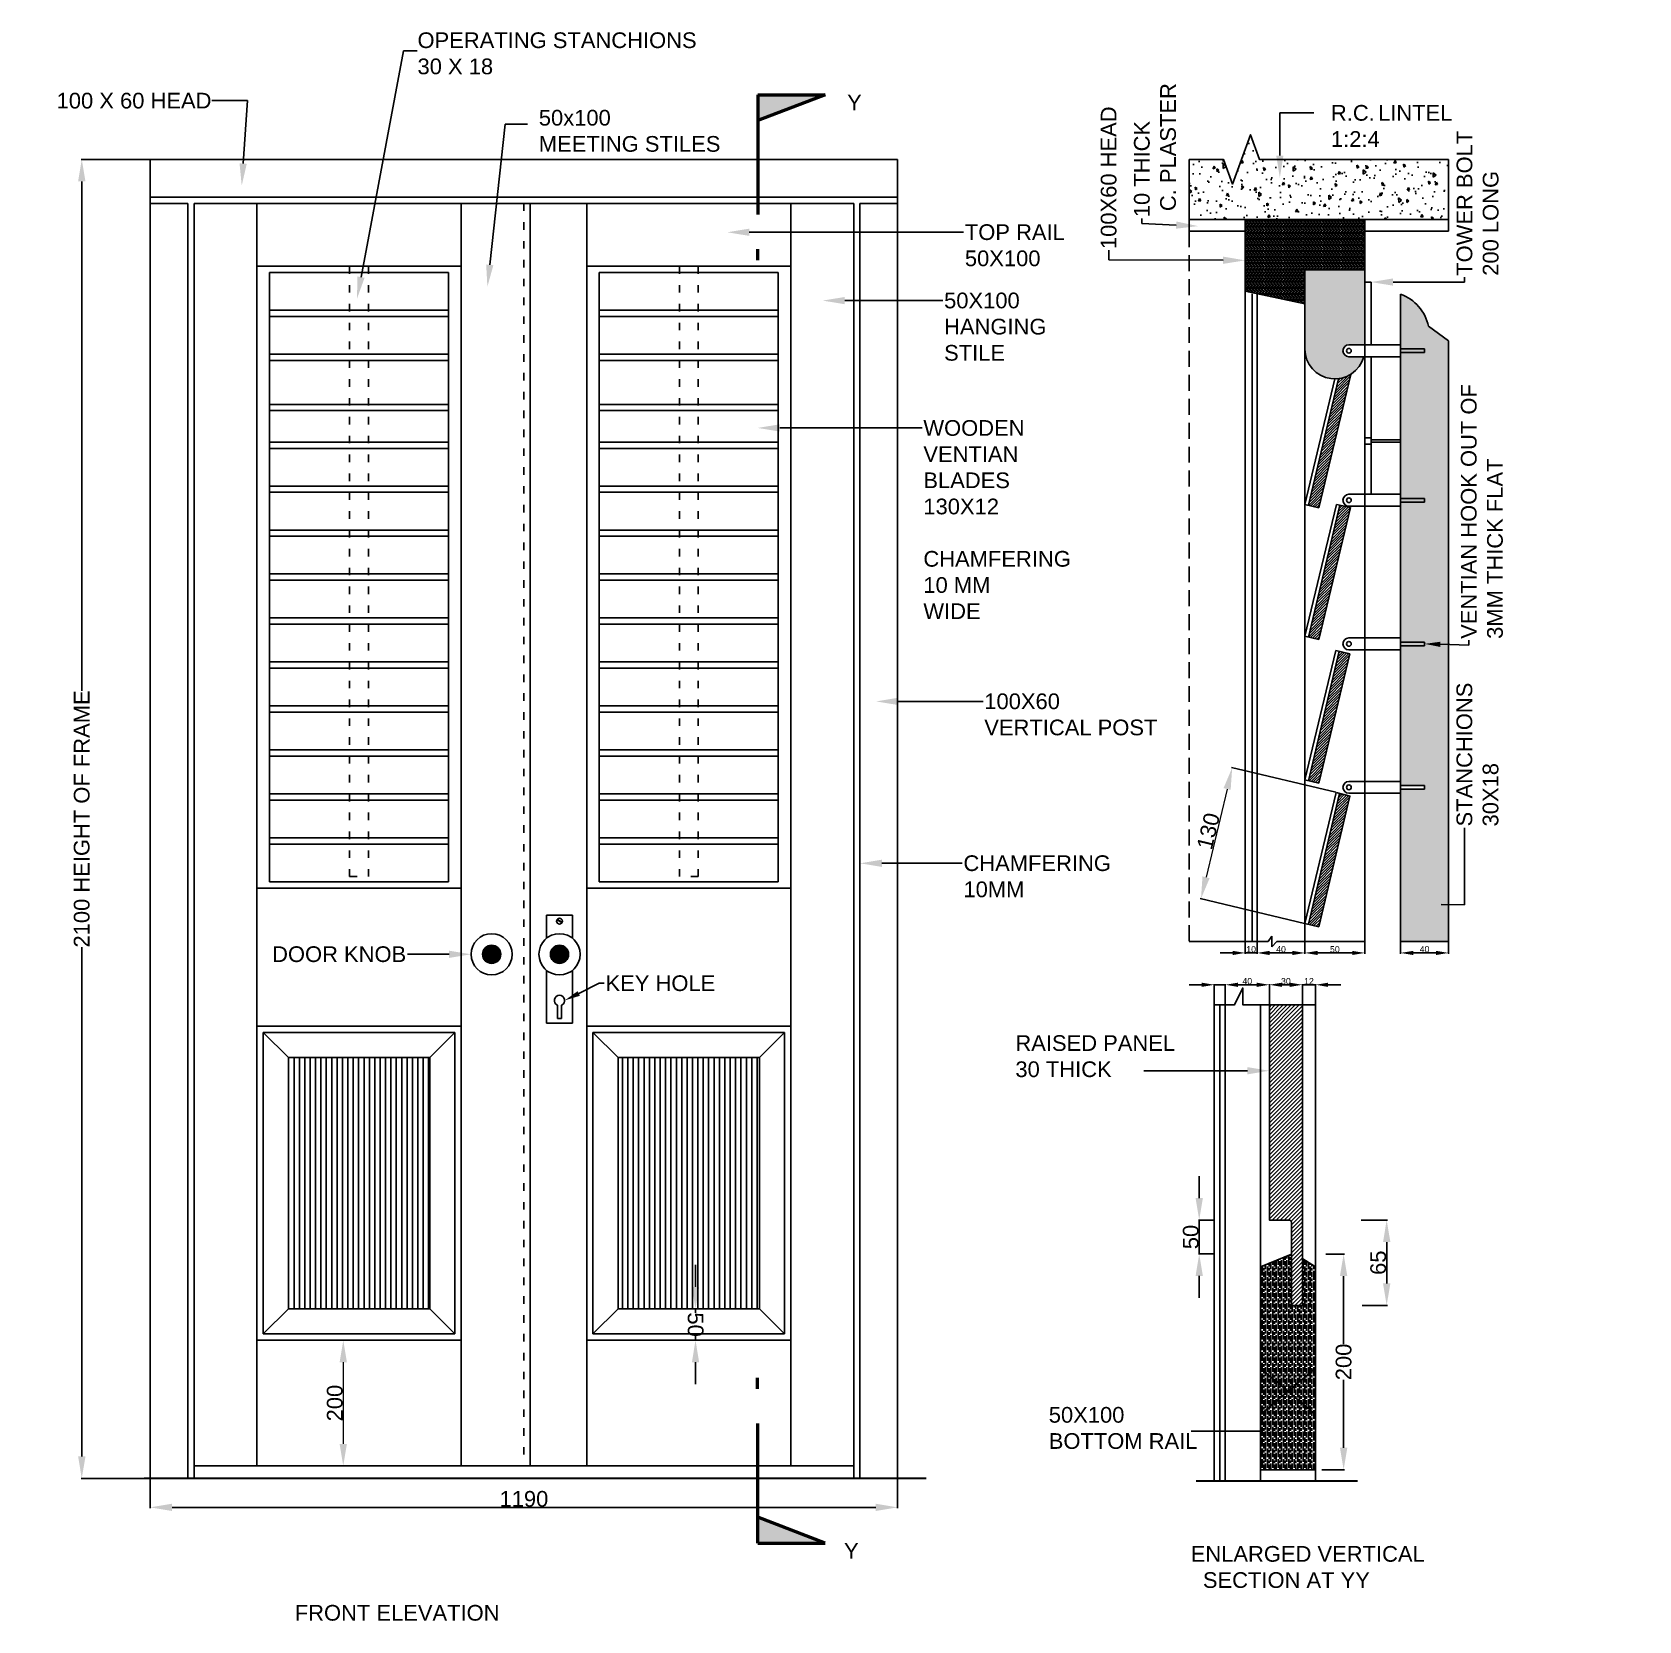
# Model space of a CAD drawing. Header units: millimetres. Extents: x 1452 to 4010, y 66 to 2595.
import ezdxf
from ezdxf import colors
from ezdxf.entities.mleader import LeaderData, LeaderLine
from ezdxf.math import Vec2, Vec3

# ---------------------------------------------------------------- set-up
doc = ezdxf.new("R2010")
doc.units = ezdxf.units.MM
doc.linetypes.add('ACAD_ISO03W100', pattern=[30, 12, -18])
doc.linetypes.add('DASHEDX2', pattern=[38.1, 25.4, -12.7])
doc.styles.get("Standard").update_dxf_attribs({"font": 'arial.ttf'})
doc.dimstyles.new('ISO-25', dxfattribs={"dimtxt": 2.5, "dimasz": 2.5, "dimexe": 1.25, "dimexo": 0.625, "dimtad": 1, "dimtxsty": 'Standard', "dimcen": 2.5, "dimadec": 0, "dimazin": 0, "dimtfac": 1, "dimtmove": 0, "dimatfit": 3, "dimfxl": 1, "dimarcsym": 0})
pattern_1 = [(90, (-140.739, -2e-12), (4.86, -3e-16), [8.1, -1.62]), (90, (-139.119, -1.62), (4.86, -3e-16), [4.86, -1.215, 2.43, -1.215]), (90, (-137.499, -4.05), (4.86, -3e-16), [8.1, -1.62])]

msp = doc.modelspace()

# ---------------------------------------------------------------- texts
at = {"char_height": 25, "attachment_point": 1}
for s, width, heights, insert in [('OPERATING STANCHIONS^J30 X 18', 486.84744, [83.06], (2065.404, 2595.076)), ('100 X 60 HEAD', 272.90301, [0], (1490.874, 2498.895)), ('Y', 68.88134, [0], (2749.353, 2496.092)), ('50x100^JMEETING STILES', 298.03488, [0], (2258.513, 2471.687)), ('RAISED PANEL ^J30 THICK', 252.86169, [0], (3017.224, 998.509)), ('50X100^JBOTTOM RAIL', 263.5173, [0], (3070.36, 406.612)), ('Y', 68.88134, [0], (2744.364, 189.948)), ('ENLARGED VERTICAL^J  SECTION AT YY', 395.66577, [0], (3296.332, 185.241)), ('FRONT ELEVATION', 699.06877, [0], (1870.006, 91.443))]:
    msp.add_mtext_dynamic_manual_height_columns(s, width=width, gutter_width=12.5, heights=heights, dxfattribs=dict(at, insert=insert))

# ---------------------------------------------------------------- blocks, each defined once
blk = doc.blocks.new('*D3')
at = {"color": 0, "lineweight": -2, "transparency": 16777216}
for p, q in [((1639.1, 2392.8), (1529.7, 2392.8)), ((1530.9, 2357.8), (1530.9, 1546.7)), ((1530.9, 327.8), (1530.9, 1138.9)), ((1639.1, 292.8), (1529.7, 292.8))]:
    blk.add_line(p, q, dxfattribs=at)
at = {"color": 0, "transparency": 16777216}
for points in [[(1525.1, 2357.8), (1536.8, 2357.8), (1530.9, 2392.8)], [(1525.1, 327.8), (1536.8, 327.8), (1530.9, 292.8)]]:
    blk.add_solid(points, dxfattribs=at)
at = {"layer": 'Defpoints', "color": 0, "transparency": 16777216}
for p in [(1639.8, 2392.8), (1530.9, 292.8), (1639.8, 292.8)]:
    blk.add_point(p, dxfattribs=at)
at = {"color": 0, "transparency": 16777216, "insert": (1530.9, 1342.8), "char_height": 25, "attachment_point": 5, "rotation": 90}
blk.add_mtext('2100 HEIGHT OF FRAME', dxfattribs=at)
blk = doc.blocks.new('*D7')
at = {"color": 0, "lineweight": -2, "transparency": 16777216}
for p, q in [((1639.8, 292.2), (1639.8, 245.6)), ((2829.8, 292.2), (2829.8, 245.6)), ((1674.8, 246.8), (2794.8, 246.8))]:
    blk.add_line(p, q, dxfattribs=at)
at = {"color": 0, "transparency": 16777216}
for points in [[(1674.8, 252.6), (1674.8, 241), (1639.8, 246.8)], [(2794.8, 252.6), (2794.8, 241), (2829.8, 246.8)]]:
    blk.add_solid(points, dxfattribs=at)
at = {"layer": 'Defpoints', "color": 0, "transparency": 16777216}
for p in [(1639.8, 292.8), (2829.8, 292.8), (2829.8, 246.8)]:
    blk.add_point(p, dxfattribs=at)
at = {"color": 0, "transparency": 16777216, "insert": (2234.8, 260.2), "char_height": 25, "attachment_point": 5}
blk.add_mtext('1190', dxfattribs=at)
blk = doc.blocks.new('*D9')
at = {"color": 0, "lineweight": -2, "transparency": 16777216}
for p, q in [((1956.6, 512.8), (1946, 512.8)), ((1956.6, 312.8), (1946, 312.8))]:
    blk.add_line(p, q, dxfattribs=at)
at = {"color": 0, "lineweight": 13, "transparency": 16777216}
blk.add_line((1947.2, 477.8), (1947.2, 347.8), dxfattribs=at)
at = {"color": 0, "transparency": 16777216}
for points in [[(1941.4, 477.8), (1953, 477.8), (1947.2, 512.8)], [(1941.4, 347.8), (1953, 347.8), (1947.2, 312.8)]]:
    blk.add_solid(points, dxfattribs=at)
at = {"layer": 'Defpoints', "color": 0, "transparency": 16777216}
for p in [(1957.2, 512.8), (1947.2, 312.8), (1957.2, 312.8)]:
    blk.add_point(p, dxfattribs=at)
at = {"color": 0, "transparency": 16777216, "insert": (1933.8, 412.8), "char_height": 25, "attachment_point": 5, "rotation": 90}
blk.add_mtext('200', dxfattribs=at)
blk = doc.blocks.new('*D10')
at = {"color": 0, "lineweight": -2, "transparency": 16777216}
for p, q in [((2508, 597.8), (2508, 632.8)), ((2490.6, 562.8), (2509.3, 562.8)), ((2508, 562.8), (2508, 556.3)), ((2490.6, 512.8), (2509.3, 512.8)), ((2508, 512.8), (2508, 519.3)), ((2508, 477.8), (2508, 442.8))]:
    blk.add_line(p, q, dxfattribs=at)
at = {"color": 0, "transparency": 16777216}
for points in [[(2502.2, 597.8), (2513.8, 597.8), (2508, 562.8)], [(2502.2, 477.8), (2513.8, 477.8), (2508, 512.8)]]:
    blk.add_solid(points, dxfattribs=at)
at = {"layer": 'Defpoints', "color": 0, "transparency": 16777216}
for p in [(2489.9, 562.8), (2489.9, 512.8), (2508, 512.8)]:
    blk.add_point(p, dxfattribs=at)
at = {"color": 0, "transparency": 16777216, "insert": (2508, 537.8), "char_height": 25, "attachment_point": 5, "rotation": 270}
blk.add_mtext('50', dxfattribs=at)
blk = doc.blocks.new('*D11')
at = {"color": 0, "lineweight": -2, "transparency": 16777216}
for p, q in [((3511.4, 650.1), (3541, 650.1)), ((3539.8, 615.1), (3539.8, 506.8)), ((3539.8, 341.6), (3539.8, 449.9)), ((3505.2, 306.6), (3541, 306.6))]:
    blk.add_line(p, q, dxfattribs=at)
at = {"color": 0, "transparency": 16777216}
for points in [[(3533.9, 615.1), (3545.6, 615.1), (3539.8, 650.1)], [(3533.9, 341.6), (3545.6, 341.6), (3539.8, 306.6)]]:
    blk.add_solid(points, dxfattribs=at)
at = {"layer": 'Defpoints', "color": 0, "transparency": 16777216}
for p in [(3510.8, 650.1), (3539.8, 650.1), (3504.6, 306.6)]:
    blk.add_point(p, dxfattribs=at)
at = {"color": 0, "transparency": 16777216, "insert": (3539.8, 478.3), "char_height": 25, "attachment_point": 5, "rotation": 90}
blk.add_mtext('200', dxfattribs=at)
blk = doc.blocks.new('*D12')
at = {"color": 0, "lineweight": -2, "transparency": 16777216}
for p, q in [((3567.5, 704.2), (3609.6, 704.2)), ((3608.3, 669.2), (3608.3, 603.4)), ((3569.1, 568.4), (3609.6, 568.4))]:
    blk.add_line(p, q, dxfattribs=at)
at = {"color": 0, "transparency": 16777216}
for points in [[(3602.5, 669.2), (3614.2, 669.2), (3608.3, 704.2)], [(3602.5, 603.4), (3614.2, 603.4), (3608.3, 568.4)]]:
    blk.add_solid(points, dxfattribs=at)
at = {"layer": 'Defpoints', "color": 0, "transparency": 16777216}
for p in [(3566.9, 704.2), (3568.4, 568.4), (3608.3, 568.4)]:
    blk.add_point(p, dxfattribs=at)
at = {"color": 0, "transparency": 16777216, "insert": (3594.9, 636.3), "char_height": 25, "attachment_point": 5, "rotation": 90}
blk.add_mtext('65', dxfattribs=at)
blk = doc.blocks.new('*D14')
at = {"color": 0, "lineweight": -2, "transparency": 16777216}
for p, q in [((3309.9, 739.2), (3309.9, 774.2)), ((3333.3, 704.2), (3308.7, 704.2)), ((3309.9, 704.2), (3309.9, 650.2)), ((3333.3, 650.2), (3308.7, 650.2)), ((3309.9, 615.2), (3309.9, 580.2))]:
    blk.add_line(p, q, dxfattribs=at)
at = {"color": 0, "transparency": 16777216}
for points in [[(3304.1, 739.2), (3315.7, 739.2), (3309.9, 704.2)], [(3304.1, 615.2), (3315.7, 615.2), (3309.9, 650.2)]]:
    blk.add_solid(points, dxfattribs=at)
at = {"layer": 'Defpoints', "color": 0, "transparency": 16777216}
for p in [(3333.9, 704.2), (3309.9, 650.2), (3333.9, 650.2)]:
    blk.add_point(p, dxfattribs=at)
at = {"color": 0, "transparency": 16777216, "insert": (3296.5, 677.2), "char_height": 25, "attachment_point": 5, "rotation": 90}
blk.add_mtext('50', dxfattribs=at)
blk = doc.blocks.new('*D15')
at = {"color": 0, "lineweight": -2, "transparency": 16777216}
for p, q in [((3454.1, 1078.8), (3434.1, 1078.8)), ((3474.1, 1047.5), (3474.1, 1080)), ((3495.1, 1078.8), (3474.1, 1078.8)), ((3495.1, 1047.5), (3495.1, 1080)), ((3515.1, 1078.8), (3535.1, 1078.8))]:
    blk.add_line(p, q, dxfattribs=at)
at = {"color": 0, "transparency": 16777216}
for points in [[(3454.1, 1082.1), (3454.1, 1075.4), (3474.1, 1078.8)], [(3515.1, 1082.1), (3515.1, 1075.4), (3495.1, 1078.8)]]:
    blk.add_solid(points, dxfattribs=at)
at = {"layer": 'Defpoints', "color": 0, "transparency": 16777216}
for p in [(3474.1, 1078.8), (3474.1, 1046.9), (3495.1, 1046.9)]:
    blk.add_point(p, dxfattribs=at)
at = {"color": 0, "transparency": 16777216, "insert": (3484.6, 1084.4), "char_height": 10, "attachment_point": 5}
blk.add_mtext('12', dxfattribs=at)
blk = doc.blocks.new('*D16')
at = {"color": 0, "lineweight": -2, "transparency": 16777216}
for p, q in [((3421.5, 1047.5), (3421.5, 1080)), ((3474.1, 1047.5), (3474.1, 1080))]:
    blk.add_line(p, q, dxfattribs=at)
at = {"color": 0, "lineweight": 13, "transparency": 16777216}
blk.add_line((3454.1, 1078.8), (3441.5, 1078.8), dxfattribs=at)
at = {"color": 0, "transparency": 16777216}
for points in [[(3441.5, 1082.1), (3441.5, 1075.4), (3421.5, 1078.8)], [(3454.1, 1082.1), (3454.1, 1075.4), (3474.1, 1078.8)]]:
    blk.add_solid(points, dxfattribs=at)
at = {"layer": 'Defpoints', "color": 0, "transparency": 16777216}
for p in [(3421.5, 1078.8), (3421.5, 1046.9), (3474.1, 1046.9)]:
    blk.add_point(p, dxfattribs=at)
at = {"color": 0, "transparency": 16777216, "insert": (3447.8, 1084.5), "char_height": 10, "attachment_point": 5}
blk.add_mtext('30', dxfattribs=at)
blk = doc.blocks.new('*D17')
at = {"color": 0, "lineweight": -2, "transparency": 16777216}
for p, q in [((3351.4, 1047.5), (3351.4, 1080)), ((3401.5, 1078.8), (3371.4, 1078.8)), ((3421.5, 1047.5), (3421.5, 1080))]:
    blk.add_line(p, q, dxfattribs=at)
at = {"color": 0, "transparency": 16777216}
for points in [[(3371.4, 1082.1), (3371.4, 1075.4), (3351.4, 1078.8)], [(3401.5, 1082.1), (3401.5, 1075.4), (3421.5, 1078.8)]]:
    blk.add_solid(points, dxfattribs=at)
at = {"layer": 'Defpoints', "color": 0, "transparency": 16777216}
for p in [(3351.4, 1078.8), (3351.4, 1046.9), (3421.5, 1046.9)]:
    blk.add_point(p, dxfattribs=at)
at = {"color": 0, "transparency": 16777216, "insert": (3386.4, 1084.5), "char_height": 10, "attachment_point": 5}
blk.add_mtext('40', dxfattribs=at)
blk = doc.blocks.new('*D18')
at = {"color": 0, "lineweight": -2, "transparency": 16777216}
for p, q in [((3313.9, 1078.8), (3293.9, 1078.8)), ((3333.9, 1047.5), (3333.9, 1080)), ((3351.4, 1078.8), (3333.9, 1078.8)), ((3351.4, 1047.5), (3351.4, 1080)), ((3371.4, 1078.8), (3391.4, 1078.8))]:
    blk.add_line(p, q, dxfattribs=at)
at = {"color": 0, "transparency": 16777216}
for points in [[(3313.9, 1082.1), (3313.9, 1075.4), (3333.9, 1078.8)], [(3371.4, 1082.1), (3371.4, 1075.4), (3351.4, 1078.8)]]:
    blk.add_solid(points, dxfattribs=at)
at = {"layer": 'Defpoints', "color": 0, "transparency": 16777216}
for p in [(3333.9, 1078.8), (3333.9, 1046.9), (3351.4, 1046.9)]:
    blk.add_point(p, dxfattribs=at)
blk = doc.blocks.new('*D20')
at = {"color": 0, "lineweight": -2, "transparency": 16777216}
for p, q in [((3527.3, 1385.2), (3361.2, 1424.8)), ((3477.6, 1176.6), (3311.5, 1216.2))]:
    blk.add_line(p, q, dxfattribs=at)
at = {"color": 0, "lineweight": 5, "transparency": 16777216}
blk.add_line((3354.3, 1390.4), (3320.8, 1250), dxfattribs=at)
at = {"color": 0, "transparency": 16777216}
for points in [[(3348.6, 1391.8), (3359.9, 1389.1), (3362.4, 1424.5)], [(3315.1, 1251.3), (3326.5, 1248.6), (3312.7, 1215.9)]]:
    blk.add_solid(points, dxfattribs=at)
at = {"layer": 'Defpoints', "color": 0, "transparency": 16777216}
for p in [(3527.9, 1385.1), (3312.7, 1215.9), (3478.2, 1176.5)]:
    blk.add_point(p, dxfattribs=at)
at = {"color": 0, "transparency": 16777216, "insert": (3324.5, 1323.3), "char_height": 25, "attachment_point": 5, "rotation": 76.6015}
blk.add_mtext('130', dxfattribs=at)
blk = doc.blocks.new('*D21')
at = {"color": 0, "lineweight": -2, "transparency": 16777216}
for p, q in [((3630.5, 1147.3), (3630.5, 1128.2)), ((3650.5, 1129.5), (3686.7, 1129.5)), ((3706.7, 1147.3), (3706.7, 1128.2))]:
    blk.add_line(p, q, dxfattribs=at)
at = {"color": 0, "transparency": 16777216}
for points in [[(3650.5, 1132.8), (3650.5, 1126.1), (3630.5, 1129.5)], [(3686.7, 1132.8), (3686.7, 1126.1), (3706.7, 1129.5)]]:
    blk.add_solid(points, dxfattribs=at)
at = {"layer": 'Defpoints', "color": 0, "transparency": 16777216}
for p in [(3630.5, 1147.9), (3706.7, 1147.9), (3706.7, 1129.5)]:
    blk.add_point(p, dxfattribs=at)
at = {"color": 0, "transparency": 16777216, "insert": (3668.6, 1135.2), "char_height": 10, "attachment_point": 5}
blk.add_mtext('40', dxfattribs=at)
blk = doc.blocks.new('*D22')
at = {"color": 0, "lineweight": -2, "transparency": 16777216}
for p, q in [((3478.2, 1147.3), (3478.2, 1128.2)), ((3498.2, 1129.5), (3553.4, 1129.5)), ((3573.4, 1147.3), (3573.4, 1128.2))]:
    blk.add_line(p, q, dxfattribs=at)
at = {"color": 0, "transparency": 16777216}
for points in [[(3498.2, 1132.8), (3498.2, 1126.1), (3478.2, 1129.5)], [(3553.4, 1132.8), (3553.4, 1126.1), (3573.4, 1129.5)]]:
    blk.add_solid(points, dxfattribs=at)
at = {"layer": 'Defpoints', "color": 0, "transparency": 16777216}
for p in [(3478.2, 1147.9), (3573.4, 1147.9), (3573.4, 1129.5)]:
    blk.add_point(p, dxfattribs=at)
at = {"color": 0, "transparency": 16777216, "insert": (3525.8, 1135.2), "char_height": 10, "attachment_point": 5}
blk.add_mtext('50', dxfattribs=at)
blk = doc.blocks.new('*D24')
at = {"color": 0, "lineweight": -2, "transparency": 16777216}
for p, q in [((3363, 1129.5), (3343, 1129.5)), ((3383, 1147.3), (3383, 1128.2)), ((3402, 1129.5), (3383, 1129.5)), ((3402, 1147.3), (3402, 1128.2)), ((3422, 1129.5), (3442, 1129.5))]:
    blk.add_line(p, q, dxfattribs=at)
at = {"color": 0, "transparency": 16777216}
for points in [[(3363, 1132.8), (3363, 1126.1), (3383, 1129.5)], [(3422, 1132.8), (3422, 1126.1), (3402, 1129.5)]]:
    blk.add_solid(points, dxfattribs=at)
at = {"layer": 'Defpoints', "color": 0, "transparency": 16777216}
for p in [(3383, 1147.9), (3383, 1129.5), (3402, 1147.9)]:
    blk.add_point(p, dxfattribs=at)
at = {"color": 0, "transparency": 16777216, "insert": (3392.5, 1135.2), "char_height": 10, "attachment_point": 5}
blk.add_mtext('10', dxfattribs=at)
blk = doc.blocks.new('*D25')
at = {"color": 0, "lineweight": -2, "transparency": 16777216}
for p, q in [((3402, 1130.1), (3402, 1130.7)), ((3422, 1129.5), (3458.2, 1129.5)), ((3478.2, 1130.1), (3478.2, 1130.7))]:
    blk.add_line(p, q, dxfattribs=at)
at = {"color": 0, "transparency": 16777216}
for points in [[(3422, 1132.8), (3422, 1126.1), (3402, 1129.5)], [(3458.2, 1132.8), (3458.2, 1126.1), (3478.2, 1129.5)]]:
    blk.add_solid(points, dxfattribs=at)
at = {"layer": 'Defpoints', "color": 0, "transparency": 16777216}
for p in [(3402, 1129.5), (3478.2, 1129.5), (3478.2, 1129.5)]:
    blk.add_point(p, dxfattribs=at)
at = {"color": 0, "transparency": 16777216, "insert": (3440.1, 1135.2), "char_height": 10, "attachment_point": 5}
blk.add_mtext('40', dxfattribs=at)

# ---------------------------------------------------------------- dimensions: what is measured, and where the dimension line sits
for base, p1, p2, text, override, picture, middle in [((1530.923, 292.807), (1639.774, 2392.807), (1639.774, 292.807), '2100 HEIGHT OF FRAME', {"dimtxt": 25, "dimasz": 35, "dimtad": 0, "dimfxlon": 0}, '*D3', (1530.923, 1342.807)), ((3309.912, 650.229), (3333.877, 704.242), (3333.877, 650.229), '50', {"dimtxt": 25, "dimasz": 35}, '*D14', (3296.522, 677.235)), ((3608.32, 568.407), (3566.871, 704.242), (3568.435, 568.407), '65', {"dimtxt": 25, "dimasz": 35}, '*D12', (3594.93, 636.324))]:
    dim = msp.add_linear_dim(base=base, p1=p1, p2=p2, angle=90, text=text, dimstyle='ISO-25', override=override)
    dim.commit()
    dim.dimension.update_dxf_attribs({"geometry": picture, "text_midpoint": middle})
dim = msp.add_aligned_dim(p1=(3527.862, 1385.072), p2=(3478.179, 1176.503), distance=-170.126, text='130', dimstyle='ISO-25', override={"dimtxt": 25, "dimasz": 35, "dimlwd": 5})
dim.commit()
dim.dimension.update_dxf_attribs({"geometry": '*D20', "text_midpoint": (3324.492, 1323.314)})
for base, p1, p2, text, override, picture, middle in [((3382.959, 1129.454), (3402.003, 1147.931), (3382.959, 1147.931), '10', {"dimtxt": 10, "dimasz": 20, "dimtmove": 1}, '*D24', (3392.481, 1135.184)), ((3478.179, 1129.454), (3402.003, 1129.454), (3478.179, 1129.454), '40', {"dimtxt": 10, "dimasz": 20}, '*D25', (3440.091, 1135.184)), ((3573.399, 1129.454), (3478.179, 1147.931), (3573.399, 1147.931), '50', {"dimtxt": 10, "dimasz": 20}, '*D22', (3525.789, 1135.184)), ((3706.706, 1129.454), (3630.531, 1147.931), (3706.706, 1147.931), '40', {"dimtxt": 10, "dimasz": 20}, '*D21', (3668.618, 1135.184)), ((3333.877, 1078.776), (3351.401, 1046.911), (3333.877, 1046.911), '  ', {"dimtxt": 10, "dimasz": 20, "dimtmove": 1}, '*D18', (3342.639, 1084.401)), ((3351.401, 1078.776), (3421.495, 1046.911), (3351.401, 1046.911), '40', {"dimtxt": 10, "dimasz": 20, "dimtmove": 1}, '*D17', (3386.448, 1084.507)), ((3421.495, 1078.776), (3474.065, 1046.911), (3421.495, 1046.911), '30', {"dimtxt": 10, "dimasz": 20, "dimtmove": 1, "dimlwd": 13}, '*D16', (3447.78, 1084.511)), ((3474.065, 1078.776), (3495.093, 1046.911), (3474.065, 1046.911), '12', {"dimtxt": 10, "dimasz": 20}, '*D15', (3484.579, 1084.422))]:
    dim = msp.add_linear_dim(base=base, p1=p1, p2=p2, text=text, dimstyle='ISO-25', override=override)
    dim.commit()
    dim.dimension.update_dxf_attribs({"geometry": picture, "text_midpoint": middle})
dim = msp.add_linear_dim(base=(3539.751, 650.107), p1=(3504.569, 306.58), p2=(3510.825, 650.107), angle=90, text='200', dimstyle='ISO-25', override={"dimtxt": 25, "dimasz": 35})
dim.commit()
dim.dimension.update_dxf_attribs({"geometry": '*D11', "text_midpoint": (3539.751, 478.344), "text_rotation": 90})
dim = msp.add_linear_dim(base=(2508.006, 512.807), p1=(2489.943, 562.807), p2=(2489.943, 512.807), angle=90, dimstyle='ISO-25', override={"dimtxt": 25, "dimasz": 35})
dim.commit()
dim.dimension.update_dxf_attribs({"geometry": '*D10', "text_midpoint": (2508.006, 537.807), "dimtype": 160, "text_rotation": 270})
dim = msp.add_linear_dim(base=(1947.203, 312.807), p1=(1957.235, 512.807), p2=(1957.235, 312.807), angle=90, dimstyle='ISO-25', override={"dimtxt": 25, "dimasz": 35, "dimlwd": 13})
dim.commit()
dim.dimension.update_dxf_attribs({"geometry": '*D9', "text_midpoint": (1933.813, 412.807)})
dim = msp.add_linear_dim(base=(2829.774, 246.81), p1=(1639.774, 292.807), p2=(2829.774, 292.807), dimstyle='ISO-25', override={"dimtxt": 25, "dimasz": 35})
dim.commit()
dim.dimension.update_dxf_attribs({"geometry": '*D7', "text_midpoint": (2234.774, 260.199)})

# ---------------------------------------------------------------- hatches: boundary and pattern name
at = {"transparency": 33554687}
h = msp.add_hatch(color=256, dxfattribs=at)
h.dxf.hatch_style = 1
h.paths.add_polyline_path([(2714.31, 2495.666), (2607.011, 2495.666), (2607.011, 2454.624)])
at = {"true_color": 0x000000}
h = msp.add_hatch(dxfattribs=at)
h.set_pattern_fill('AR-CONC', color=18, scale=0.247571, angle=45)
h.set_pattern_definition([(95, (-5227.43, -2272.615), (34.6834, 29.10283), [4.71623, -51.87854]), (40, (-5227.43, -2272.615), (-39.61596, 27.27658), [3.77298, -41.50298]), (145.45144, (-5224.54, -2270.19), (-4.93256, 56.3794), [4.00818, -44.09]), (91.1842, (-5236.324, -2263.72), (54.8148, 40.095), [7.07435, -77.8178]), (141.63556, (-5231.756, -2260.38), (-1.75444, 84.87402), [6.01227, -66.13507]), (36.18415, (-5236.324, -2263.72), (-1.75444, 84.874), [5.65947, -62.2542]), (66, (-5229.654, -2261.5), (44.44397, 8.63903), [4.71623, -51.87854]), (11, (-5229.654, -2261.5), (-21.4248, 43.06282), [3.77298, -41.50283]), (116.45145, (-5225.95, -2260.78), (23.01918, 51.70186), [4.00818, -44.08993]), (82.5, (-5227.431, -2272.615), (-14.261453, 15.34283), [0, -40.999766, 0, -42.13166, 0, -41.66004]), (52.5, (-5227.43, -2272.615), (-5.840136, 29.234937), [0, -24.021335, 0, -40.05652, 0, -15.877977]), (12.5, (-5237.347, -2282.531), (24.739258, 22.733518), [0, -15.72077, 0, -49.0488, 0, -65.083984]), (2.5, (-5241.793, -2286.977), (21.48024, 30.38253), [0, -20.437, 0, -32.57343, 0, -46.21906])])
h.paths.add_polyline_path([(3706.706, 2297.386), (3706.706, 2392.807), (3405.64, 2392.807), (3391.357, 2432.049), (3362.791, 2353.565), (3348.508, 2392.807), (3293.877, 2392.807), (3293.877, 2297.386)])
at = {"true_color": 0x5f1112, "transparency": 33554585}
h = msp.add_hatch(dxfattribs=at)
h.set_pattern_fill('GOST_WOOD', color=248, scale=0.81)
h.set_pattern_definition(pattern_1)
h.paths.add_polyline_path([(3382.959, 2183.123), (3478.179, 2162.711), (3478.179, 2216.825), (3573.399, 2216.825), (3573.399, 2297.386), (3382.959, 2297.386)])
h = msp.add_hatch(dxfattribs=at)
h.set_pattern_fill('GOST_WOOD', color=248, scale=0.81)
h.set_pattern_definition(pattern_1)
h.paths.add_polyline_path([(3478.179, 2090.96, 0.87707756), (3571.779, 2078.648), (3548.164, 2078.648, -1), (3548.164, 2097.692), (3573.399, 2097.692), (3573.399, 2216.825), (3478.179, 2216.825)])
h.paths.add_polyline_path([(3630.531, 1852.999), (3668.618, 1852.999), (3668.618, 1847.286), (3630.531, 1847.286), (3630.531, 1624.367), (3668.618, 1624.367), (3668.618, 1618.653), (3630.531, 1618.653), (3630.531, 1395.973), (3668.618, 1395.973), (3668.618, 1390.26), (3630.531, 1390.26), (3630.531, 1147.931), (3706.706, 1147.931), (3706.706, 2103.897), (3674.933, 2127.425, 0.25519978), (3630.531, 2178.277), (3630.531, 2091.026), (3668.618, 2091.026), (3668.618, 2085.313), (3630.531, 2085.313)])
h = msp.add_hatch(dxfattribs=at)
h.set_pattern_fill('GOST_WOOD', color=248, scale=0.81)
h.set_pattern_definition(pattern_1)
h.paths.add_polyline_path([(3668.618, 2085.313), (3668.618, 2091.026), (3630.531, 2091.026), (3630.531, 2085.313)])
h.paths.add_polyline_path([(3668.618, 1852.999), (3630.531, 1852.999), (3630.531, 1850.121), (3630.531, 1847.286), (3668.618, 1847.286)])
h.paths.add_polyline_path([(3668.618, 1618.653), (3668.618, 1624.367), (3630.531, 1624.367), (3630.531, 1618.653)])
at = {"true_color": 0x000000}
h = msp.add_hatch(dxfattribs=at)
h.set_pattern_fill('ANSI31', color=18, scale=0.914109)
h.set_pattern_definition([(45, (-5227.431, -2272.6152), (-2.0522331, 2.0522331), [])])
h.paths.add_polyline_path([(3483.737, 1842.158), (3500.41, 1838.186), (3551.002, 2050.574, -0.10880512), (3531.705, 2043.719)])
h.paths.add_polyline_path([(3550.556, 1838.556), (3533.755, 1842.184), (3483.737, 1632.204), (3500.41, 1628.233)])
h.paths.add_polyline_path([(3549.474, 1605.572), (3532.855, 1609.771), (3483.737, 1403.572), (3500.41, 1399.601)])
h.paths.add_polyline_path([(3549.769, 1379.084), (3533.376, 1383.565), (3483.737, 1175.179), (3500.41, 1171.207)])
at = {"transparency": 33554585}
h = msp.add_hatch(color=256, dxfattribs=at)
h.dxf.hatch_style = 1
h.paths.add_polyline_path([(2169, 1127.317, 1), (2197.863, 1127.317, 1)])
h = msp.add_hatch(color=256, dxfattribs=at)
h.dxf.hatch_style = 1
h.paths.add_polyline_path([(2277.029, 1127.317, 1), (2305.892, 1127.317, 1)])
h = msp.add_hatch()
h.set_pattern_fill('ANSI31', color=256, scale=2.7, angle=45)
h.paths.add_polyline_path([(2084.774, 962.807), (1859.774, 962.807), (1859.774, 562.807), (2084.774, 562.807)])
h.paths.add_polyline_path([(2609.774, 962.807), (2384.774, 962.807), (2384.774, 562.807), (2609.774, 562.807)])
at = {"transparency": 33554687}
h = msp.add_hatch(color=256, dxfattribs=at)
h.dxf.hatch_style = 1
h.paths.add_polyline_path([(2607.011, 230.989), (2607.011, 189.948), (2714.31, 189.948)])

# ---------------------------------------------------------------- linework, layer by layer
at = {"lineweight": 53}
for p, q in [((2607.011, 2495.666), (2607.011, 2305.303)), ((2607.011, 2495.666), (2714.31, 2495.666)), ((2714.31, 2495.666), (2607.011, 2454.624)), ((2606.494, 2250.178), (2606.494, 2232.488)), ((2606.494, 435.436), (2606.494, 453.126)), ((2607.011, 189.948), (2607.011, 380.31)), ((2714.31, 189.948), (2607.011, 230.989)), ((2607.011, 189.948), (2714.31, 189.948))]:
    msp.add_line(p, q, dxfattribs=at)
for p, q in [((1639.774, 2392.807), (2829.774, 2392.807)), ((1639.774, 292.807), (1639.774, 2392.807)), ((2829.774, 2392.807), (2829.774, 292.807)), ((3293.877, 2392.807), (3293.877, 2297.386)), ((3706.706, 2297.386), (3706.706, 2392.807)), ((1639.774, 2332.807), (2829.774, 2332.807)), ((1639.774, 2322.807), (1699.774, 2322.807)), ((1699.774, 292.807), (1699.774, 2322.807)), ((1709.774, 292.807), (1709.774, 2322.807)), ((1709.774, 2322.807), (2759.774, 2322.807)), ((1809.774, 312.807), (1809.774, 2322.807)), ((1809.774, 2322.807), (1809.774, 2222.807)), ((2134.774, 2322.807), (2134.774, 312.807)), ((2244.774, 2322.807), (2244.774, 312.807)), ((2334.774, 2322.807), (2334.774, 312.807)), ((2659.774, 2322.807), (2659.774, 312.807)), ((2759.774, 2322.807), (2759.774, 292.807)), ((2769.774, 2322.807), (2769.774, 292.807)), ((2769.774, 2322.807), (2829.774, 2322.807)), ((3293.877, 2297.386), (3706.706, 2297.386)), ((3293.877, 2278.342), (3293.877, 2297.386)), ((3382.959, 2278.342), (3293.877, 2278.342)), ((3382.959, 2297.386), (3382.959, 1147.931)), ((3382.959, 2297.386), (3573.399, 2297.386)), ((3573.399, 2297.386), (3573.399, 1147.931)), ((3573.399, 2297.386), (3573.399, 2183.123)), ((3573.399, 2278.342), (3706.706, 2278.342)), ((3706.706, 2297.386), (3706.706, 2278.342)), ((1809.774, 2222.807), (2134.774, 2222.807)), ((1829.774, 2212.807), (2114.774, 2212.807)), ((1829.774, 1242.807), (1829.774, 2212.807)), ((2114.774, 2212.807), (2114.774, 1242.807)), ((2659.774, 2222.807), (2334.774, 2222.807)), ((2354.774, 2212.807), (2354.774, 1242.807)), ((2639.774, 2212.807), (2354.774, 2212.807)), ((2639.774, 1242.807), (2639.774, 2212.807)), ((3573.399, 2216.825), (3478.179, 2216.825)), ((3478.179, 2216.825), (3478.179, 2090.96)), ((3382.959, 2183.123), (3478.179, 2162.711)), ((3394.386, 2179.04), (3394.386, 1147.931)), ((3402.003, 2179.04), (3402.003, 1147.931)), ((3478.179, 2183.123), (3478.179, 1147.931)), ((3583.399, 2197.539), (3573.399, 2197.539)), ((3573.399, 2090.96), (3573.399, 2183.123)), ((3583.399, 2197.539), (3583.399, 2097.692)), ((3630.531, 2178.277), (3630.531, 1147.931)), ((1829.774, 2152.807), (2114.774, 2152.807)), ((2639.774, 2152.807), (2354.774, 2152.807)), ((1829.774, 2142.807), (2114.774, 2142.807)), ((2639.774, 2142.807), (2354.774, 2142.807)), ((3706.706, 2103.897), (3674.933, 2127.425)), ((3630.531, 2097.692), (3548.164, 2097.692)), ((3706.706, 2103.897), (3706.706, 1147.931)), ((1829.774, 2082.807), (2114.774, 2082.807)), ((1829.774, 2072.807), (2114.774, 2072.807)), ((2639.774, 2082.807), (2354.774, 2082.807)), ((2639.774, 2072.807), (2354.774, 2072.807)), ((3630.531, 2078.648), (3548.164, 2078.648)), ((3583.399, 2078.648), (3583.399, 1859.664)), ((3630.531, 2091.026), (3668.618, 2091.026)), ((3630.531, 2085.313), (3668.618, 2085.313)), ((3630.531, 2078.648), (3630.531, 1850.121)), ((3668.618, 2091.026), (3668.618, 2085.313)), ((3551.002, 2050.574), (3500.41, 1838.186)), ((3525.789, 2043.35), (3478.179, 1843.482)), ((3531.705, 2043.719), (3483.737, 1842.158)), ((1829.774, 2002.807), (2114.774, 2002.807)), ((2639.774, 2002.807), (2354.774, 2002.807)), ((1829.774, 1992.807), (2114.774, 1992.807)), ((2639.774, 1992.807), (2354.774, 1992.807)), ((3573.399, 1949.459), (3583.399, 1949.459)), ((3583.399, 1949.459), (3583.399, 1939.459)), ((3583.399, 1946.459), (3630.531, 1946.459)), ((1829.774, 1942.807), (2114.774, 1942.807)), ((1829.774, 1932.807), (2114.774, 1932.807)), ((2639.774, 1942.807), (2354.774, 1942.807)), ((2639.774, 1932.807), (2354.774, 1932.807)), ((3583.399, 1939.459), (3573.399, 1939.459)), ((3583.399, 1942.459), (3630.531, 1942.459)), ((1829.774, 1872.807), (2114.774, 1872.807)), ((2639.774, 1872.807), (2354.774, 1872.807)), ((1829.774, 1862.807), (2114.774, 1862.807)), ((2639.774, 1862.807), (2354.774, 1862.807)), ((3478.179, 1843.482), (3500.41, 1838.186)), ((3528.17, 1843.39), (3478.179, 1633.528)), ((3533.755, 1842.184), (3483.737, 1632.204)), ((3550.513, 1838.566), (3528.17, 1843.39)), ((3630.531, 1859.664), (3548.164, 1859.664)), ((3583.399, 1859.664), (3573.399, 1859.664)), ((3630.531, 1852.999), (3668.618, 1852.999)), ((3630.531, 1847.286), (3668.618, 1847.286)), ((3668.618, 1852.999), (3668.618, 1847.286)), ((3706.706, 1850.121), (3706.706, 1621.593)), ((3550.556, 1838.556), (3500.41, 1628.233)), ((3630.531, 1840.62), (3548.164, 1840.62)), ((1829.774, 1802.807), (2114.774, 1802.807)), ((1829.774, 1792.807), (2114.774, 1792.807)), ((2639.774, 1802.807), (2354.774, 1802.807)), ((2639.774, 1792.807), (2354.774, 1792.807)), ((1829.774, 1732.807), (2114.774, 1732.807)), ((1829.774, 1722.807), (2114.774, 1722.807)), ((2639.774, 1732.807), (2354.774, 1732.807)), ((2639.774, 1722.807), (2354.774, 1722.807)), ((1829.774, 1662.807), (2114.774, 1662.807)), ((2639.774, 1662.807), (2354.774, 1662.807)), ((1829.774, 1652.807), (2114.774, 1652.807)), ((2639.774, 1652.807), (2354.774, 1652.807)), ((3478.179, 1633.528), (3500.41, 1628.233)), ((3630.531, 1631.032), (3548.164, 1631.032)), ((3630.531, 1611.988), (3548.164, 1611.988)), ((3630.531, 1624.367), (3668.618, 1624.367)), ((3630.531, 1621.593), (3630.531, 1393.066)), ((3630.531, 1618.653), (3668.618, 1618.653)), ((3668.618, 1624.367), (3668.618, 1618.653)), ((1829.774, 1592.807), (2114.774, 1592.807)), ((2639.774, 1592.807), (2354.774, 1592.807)), ((3527.313, 1611.163), (3478.179, 1404.896)), ((3532.853, 1609.765), (3483.737, 1403.572)), ((3549.474, 1605.572), (3500.41, 1399.601)), ((3549.474, 1605.572), (3527.315, 1611.171)), ((1829.774, 1582.807), (2114.774, 1582.807)), ((2639.774, 1582.807), (2354.774, 1582.807)), ((1829.774, 1522.807), (2114.774, 1522.807)), ((1829.774, 1512.807), (2114.774, 1512.807)), ((2639.774, 1522.807), (2354.774, 1522.807)), ((2639.774, 1512.807), (2354.774, 1512.807)), ((1829.774, 1452.807), (2114.774, 1452.807)), ((1829.774, 1442.807), (2114.774, 1442.807)), ((2639.774, 1452.807), (2354.774, 1452.807)), ((2639.774, 1442.807), (2354.774, 1442.807)), ((1829.774, 1382.807), (2114.774, 1382.807)), ((2639.774, 1382.807), (2354.774, 1382.807)), ((3478.179, 1404.896), (3500.41, 1399.601)), ((3527.862, 1385.072), (3478.179, 1176.503)), ((3533.376, 1383.565), (3483.737, 1175.179)), ((3549.918, 1379.044), (3527.862, 1385.072)), ((3630.531, 1402.639), (3548.164, 1402.639)), ((3630.531, 1383.595), (3548.164, 1383.595)), ((3630.531, 1395.973), (3668.618, 1395.973)), ((3630.531, 1390.26), (3668.618, 1390.26)), ((3668.618, 1395.973), (3668.618, 1390.26)), ((1829.774, 1372.807), (2114.774, 1372.807)), ((2639.774, 1372.807), (2354.774, 1372.807)), ((3549.769, 1379.084), (3500.41, 1171.207)), ((1829.774, 1312.807), (2114.774, 1312.807)), ((2639.774, 1312.807), (2354.774, 1312.807)), ((1829.774, 1302.807), (2114.774, 1302.807)), ((2639.774, 1302.807), (2354.774, 1302.807)), ((1809.774, 1232.807), (2134.774, 1232.807)), ((1829.774, 1242.807), (2114.774, 1242.807)), ((2659.774, 1232.807), (2334.774, 1232.807)), ((2639.774, 1242.807), (2354.774, 1242.807)), ((2270.978, 1152.89), (2270.978, 1189.462)), ((2270.978, 1189.462), (2311.943, 1189.462)), ((2311.943, 1152.89), (2311.943, 1189.462)), ((2311.943, 1152.89), (2311.943, 1189.462)), ((3419.372, 1147.931), (3425.337, 1156.38)), ((3425.337, 1156.38), (3425.337, 1147.931)), ((3478.179, 1176.503), (3500.41, 1171.207)), ((3293.877, 1147.931), (3382.959, 1147.931)), ((3382.959, 1147.931), (3402.003, 1147.931)), ((3402.003, 1147.931), (3419.372, 1147.931)), ((3425.337, 1147.931), (3425.337, 1139.452)), ((3425.337, 1139.452), (3433.276, 1147.931)), ((3433.276, 1147.931), (3478.179, 1147.931)), ((3573.399, 1147.931), (3478.179, 1147.931)), ((3706.706, 1147.931), (3630.531, 1147.931)), ((2270.978, 1101.745), (2270.978, 1017.91)), ((2311.943, 1017.91), (2311.943, 1101.745)), ((2288.249, 1046.234), (2288.249, 1025.226)), ((2288.249, 1025.226), (2294.672, 1025.226)), ((2294.672, 1046.234), (2294.672, 1025.226)), ((3342.639, 1046.911), (3342.639, 289.057)), ((3351.401, 1046.911), (3351.401, 289.057)), ((3495.093, 1046.911), (3474.065, 1046.911)), ((3495.093, 629.859), (3495.093, 1046.911)), ((2134.774, 1012.807), (1809.774, 1012.807)), ((1809.774, 1012.807), (1809.774, 512.807)), ((1819.774, 1002.807), (1819.774, 522.807)), ((2124.774, 1002.807), (1819.774, 1002.807)), ((1819.774, 1002.807), (1859.774, 962.807)), ((2084.774, 962.807), (2124.774, 1002.807)), ((2124.774, 1002.807), (2124.774, 522.807)), ((2134.774, 1012.807), (2134.774, 512.807)), ((2270.978, 1017.91), (2311.943, 1017.91)), ((2334.774, 1012.807), (2659.774, 1012.807)), ((2344.774, 1002.807), (2649.774, 1002.807)), ((2344.774, 1002.807), (2344.774, 522.807)), ((2384.774, 962.807), (2344.774, 1002.807)), ((2649.774, 1002.807), (2609.774, 962.807)), ((2649.774, 1002.807), (2649.774, 522.807)), ((1859.774, 962.807), (1859.774, 562.807)), ((2084.774, 962.807), (1859.774, 962.807)), ((2084.774, 962.807), (2084.774, 562.807)), ((2384.774, 962.807), (2609.774, 962.807)), ((2384.774, 962.807), (2384.774, 562.807)), ((2609.774, 962.807), (2609.774, 562.807)), ((1859.774, 562.807), (1819.774, 522.807)), ((2084.774, 562.807), (1859.774, 562.807)), ((2084.774, 562.807), (2124.774, 522.807)), ((2384.774, 562.807), (2344.774, 522.807)), ((2384.774, 562.807), (2609.774, 562.807)), ((2609.774, 562.807), (2649.774, 522.807)), ((2134.774, 512.807), (1809.774, 512.807)), ((2124.774, 522.807), (1819.774, 522.807)), ((2134.774, 312.807), (2134.774, 512.807)), ((2334.774, 512.807), (2659.774, 512.807)), ((2344.774, 522.807), (2649.774, 522.807)), ((2134.774, 312.807), (2134.774, 492.807)), ((3407.476, 468.22), (3494.989, 394.661)), ((3407.476, 394.661), (3494.989, 468.22)), ((2759.774, 312.807), (1709.774, 312.807)), ((3407.476, 306.58), (3407.476, 289.057)), ((3495.093, 306.58), (3495.093, 289.057))]:
    msp.add_line(p, q)
at = {"linetype": 'ACAD_ISO03W100'}
for p, q in [((2234.774, 2322.807), (2234.774, 312.807)), ((1957.274, 2222.807), (1957.274, 1250.966)), ((1987.274, 2222.807), (1987.274, 1250.966)), ((2482.274, 2222.807), (2482.274, 1250.966)), ((2512.274, 2222.807), (2512.274, 1250.966)), ((1957.274, 1250.966), (1987.274, 1250.966)), ((2512.274, 1250.966), (2482.274, 1250.966))]:
    msp.add_line(p, q, dxfattribs=at)
at = {"linetype": 'DASHEDX2'}
msp.add_line((3293.877, 2278.342), (3293.877, 1147.931), dxfattribs=at)
at = {"lineweight": 30}
for p, q in [((2287.488, 1182.633), (2295.433, 1177.689)), ((2875.411, 292.807), (1630.2, 292.807)), ((3304.992, 289.057), (3562.063, 289.057))]:
    msp.add_line(p, q, dxfattribs=at)
at = {"linetype": 'Continuous', "transparency": 33554585}
for p, q in [((3421.495, 1043.866), (3424.54, 1046.911)), ((3421.495, 1037.492), (3430.913, 1046.911)), ((3421.495, 1031.119), (3437.286, 1046.911)), ((3421.495, 1024.746), (3443.659, 1046.911)), ((3421.495, 1018.373), (3450.033, 1046.911)), ((3421.495, 1011.999), (3456.406, 1046.911)), ((3421.495, 1005.626), (3462.779, 1046.911)), ((3421.495, 999.253), (3469.153, 1046.911)), ((3421.495, 992.879), (3474.065, 1045.45)), ((3421.495, 986.506), (3474.065, 1039.077)), ((3421.495, 980.133), (3474.065, 1032.703)), ((3421.495, 973.759), (3474.065, 1026.33)), ((3421.495, 967.386), (3474.065, 1019.957)), ((3421.495, 961.013), (3474.065, 1013.583)), ((3421.495, 954.639), (3474.065, 1007.21)), ((3421.495, 948.266), (3474.065, 1000.837)), ((3421.495, 941.893), (3474.065, 994.463)), ((3421.495, 935.52), (3474.065, 988.09)), ((3421.495, 929.146), (3474.065, 981.717)), ((3421.495, 922.773), (3474.065, 975.343)), ((3421.495, 916.4), (3474.065, 968.97)), ((3421.495, 910.026), (3474.065, 962.597)), ((3421.495, 903.653), (3474.065, 956.224)), ((3421.495, 897.28), (3474.065, 949.85)), ((3421.495, 890.906), (3474.065, 943.477)), ((3421.495, 884.533), (3474.065, 937.104)), ((3421.495, 878.16), (3474.065, 930.73)), ((3421.495, 871.786), (3474.065, 924.357)), ((3421.495, 865.413), (3474.065, 917.984)), ((3421.495, 859.04), (3474.065, 911.61)), ((3421.495, 852.667), (3474.065, 905.237)), ((3421.495, 846.293), (3474.065, 898.864)), ((3421.495, 839.92), (3474.065, 892.49)), ((3421.495, 833.547), (3474.065, 886.117)), ((3421.495, 827.173), (3474.065, 879.744)), ((3421.495, 820.8), (3474.065, 873.371)), ((3421.495, 814.427), (3474.065, 866.997)), ((3421.495, 808.053), (3474.065, 860.624)), ((3421.495, 801.68), (3474.065, 854.251)), ((3421.495, 795.307), (3474.065, 847.877)), ((3421.495, 788.934), (3474.065, 841.504)), ((3421.495, 782.56), (3474.065, 835.131)), ((3421.495, 776.187), (3474.065, 828.757)), ((3421.495, 769.814), (3474.065, 822.384)), ((3421.495, 763.44), (3474.065, 816.011)), ((3421.495, 757.067), (3474.065, 809.638)), ((3421.495, 750.694), (3474.065, 803.264)), ((3421.495, 744.32), (3474.065, 796.891)), ((3421.495, 737.947), (3474.065, 790.518)), ((3421.495, 731.574), (3474.065, 784.144)), ((3421.495, 725.2), (3474.065, 777.771)), ((3421.495, 718.827), (3474.065, 771.398)), ((3421.495, 712.454), (3474.065, 765.024)), ((3421.495, 706.081), (3474.065, 758.651)), ((3426.029, 704.242), (3474.065, 752.278)), ((3432.402, 704.242), (3474.065, 745.904)), ((3438.776, 704.242), (3474.065, 739.531)), ((3445.149, 704.242), (3474.065, 733.158)), ((3451.522, 704.242), (3474.065, 726.785)), ((3456.097, 702.443), (3474.065, 720.411)), ((3456.542, 696.514), (3474.065, 714.038)), ((3456.542, 690.141), (3474.065, 707.665)), ((3456.542, 683.768), (3474.065, 701.291)), ((3456.542, 677.395), (3474.065, 694.918)), ((3456.542, 671.021), (3474.065, 688.545)), ((3456.542, 664.648), (3474.065, 682.171)), ((3456.542, 658.275), (3474.065, 675.798)), ((3456.542, 651.901), (3474.065, 669.425)), ((3456.542, 645.528), (3474.065, 663.051)), ((3456.542, 639.155), (3474.065, 656.678)), ((3456.542, 632.781), (3474.065, 650.305)), ((3456.542, 626.408), (3474.065, 643.932)), ((3456.542, 620.035), (3474.065, 637.558)), ((3456.542, 613.661), (3474.065, 631.185)), ((3456.542, 607.288), (3474.065, 624.812)), ((3456.542, 600.915), (3474.065, 618.438)), ((3456.542, 594.542), (3474.065, 612.065)), ((3456.542, 588.168), (3474.065, 605.692)), ((3456.542, 581.795), (3474.065, 599.318)), ((3456.542, 575.422), (3474.065, 592.945)), ((3456.542, 569.048), (3474.065, 586.572)), ((3462.273, 568.407), (3474.065, 580.199)), ((3468.647, 568.407), (3474.065, 573.825))]:
    msp.add_line(p, q, dxfattribs=at)
at = {"color": 248, "linetype": 'Continuous', "true_color": 0x5f1112, "transparency": 33554585}
for p, q in [((3432.535, 626.024), (3432.535, 640.2)), ((3435.374, 633.121), (3435.374, 641.372)), ((3438.213, 640.928), (3438.213, 642.543)), ((3441.051, 643.057), (3441.051, 643.715)), ((3441.051, 626.024), (3441.051, 640.218)), ((3443.89, 633.121), (3443.89, 644.886)), ((3446.729, 640.928), (3446.729, 645.186)), ((3449.568, 643.057), (3449.568, 647.229)), ((3449.568, 626.024), (3449.568, 640.218)), ((3452.407, 633.121), (3452.407, 647.315)), ((3455.245, 647.315), (3455.245, 649.572)), ((3455.245, 640.928), (3455.245, 645.186)), ((3475.117, 626.024), (3475.117, 640.218)), ((3477.956, 633.121), (3477.956, 640.496)), ((3409.824, 616.088), (3409.824, 630.282)), ((3412.663, 630.282), (3412.663, 632)), ((3412.663, 623.895), (3412.663, 628.153)), ((3412.663, 613.249), (3412.663, 621.766)), ((3415.502, 626.024), (3415.502, 633.171)), ((3415.502, 608.991), (3415.502, 623.185)), ((3418.341, 633.121), (3418.341, 634.343)), ((3418.341, 616.088), (3418.341, 630.282)), ((3421.18, 630.282), (3421.18, 635.514)), ((3421.18, 623.895), (3421.18, 628.153)), ((3421.18, 613.249), (3421.18, 621.766)), ((3424.019, 626.024), (3424.019, 636.686)), ((3424.019, 608.991), (3424.019, 623.185)), ((3426.857, 633.121), (3426.857, 637.857)), ((3426.857, 616.088), (3426.857, 630.282)), ((3429.696, 630.282), (3429.696, 638.799)), ((3429.696, 623.895), (3429.696, 628.153)), ((3429.696, 613.249), (3429.696, 621.766)), ((3432.535, 608.991), (3432.535, 623.185)), ((3435.374, 616.088), (3435.374, 630.282)), ((3438.213, 630.282), (3438.213, 638.799)), ((3438.213, 623.895), (3438.213, 628.153)), ((3438.213, 613.249), (3438.213, 621.766)), ((3441.051, 608.991), (3441.051, 623.185)), ((3443.89, 616.088), (3443.89, 630.282)), ((3446.729, 630.282), (3446.729, 638.799)), ((3446.729, 623.895), (3446.729, 628.153)), ((3446.729, 613.249), (3446.729, 621.766)), ((3449.568, 608.991), (3449.568, 623.185)), ((3452.407, 616.088), (3452.407, 630.282)), ((3455.245, 630.282), (3455.245, 638.799)), ((3455.245, 623.895), (3455.245, 628.153)), ((3455.245, 613.249), (3455.245, 621.766)), ((3475.117, 608.991), (3475.117, 623.185)), ((3477.956, 616.088), (3477.956, 630.282)), ((3480.795, 630.282), (3480.795, 638.734)), ((3480.795, 623.895), (3480.795, 628.153)), ((3480.795, 613.249), (3480.795, 621.766)), ((3483.633, 626.024), (3483.633, 636.972)), ((3483.633, 608.991), (3483.633, 623.185)), ((3486.472, 633.121), (3486.472, 635.21)), ((3486.472, 616.088), (3486.472, 630.282)), ((3489.311, 630.282), (3489.311, 633.448)), ((3489.311, 623.895), (3489.311, 628.153)), ((3489.311, 613.249), (3489.311, 621.766)), ((3492.15, 626.024), (3492.15, 631.686)), ((3492.15, 608.991), (3492.15, 623.185)), ((3494.989, 616.088), (3494.989, 629.924)), ((3409.824, 599.055), (3409.824, 613.249)), ((3409.824, 582.023), (3409.824, 596.217)), ((3412.663, 606.862), (3412.663, 611.12)), ((3412.663, 596.217), (3412.663, 604.733)), ((3412.663, 589.829), (3412.663, 594.087)), ((3415.502, 591.958), (3415.502, 606.152)), ((3415.502, 574.925), (3415.502, 589.12)), ((3418.341, 599.055), (3418.341, 613.249)), ((3418.341, 582.023), (3418.341, 596.217)), ((3421.18, 606.862), (3421.18, 611.12)), ((3421.18, 596.217), (3421.18, 604.733)), ((3421.18, 589.829), (3421.18, 594.087)), ((3424.019, 591.958), (3424.019, 606.152)), ((3424.019, 574.925), (3424.019, 589.12)), ((3426.857, 599.055), (3426.857, 613.249)), ((3426.857, 582.023), (3426.857, 596.217)), ((3429.696, 606.862), (3429.696, 611.12)), ((3429.696, 596.217), (3429.696, 604.733)), ((3429.696, 589.829), (3429.696, 594.087)), ((3432.535, 591.958), (3432.535, 606.152)), ((3432.535, 574.925), (3432.535, 589.12)), ((3435.374, 599.055), (3435.374, 613.249)), ((3435.374, 582.023), (3435.374, 596.217)), ((3438.213, 606.862), (3438.213, 611.12)), ((3438.213, 596.217), (3438.213, 604.733)), ((3438.213, 589.829), (3438.213, 594.087)), ((3441.051, 591.958), (3441.051, 606.152)), ((3441.051, 574.925), (3441.051, 589.12)), ((3443.89, 599.055), (3443.89, 613.249)), ((3443.89, 582.023), (3443.89, 596.217)), ((3446.729, 606.862), (3446.729, 611.12)), ((3446.729, 596.217), (3446.729, 604.733)), ((3446.729, 589.829), (3446.729, 594.087)), ((3449.568, 591.958), (3449.568, 606.152)), ((3449.568, 574.925), (3449.568, 589.12)), ((3452.407, 599.055), (3452.407, 613.249)), ((3452.407, 582.023), (3452.407, 596.217)), ((3455.245, 606.862), (3455.245, 611.12)), ((3455.245, 596.217), (3455.245, 604.733)), ((3455.245, 589.829), (3455.245, 594.087)), ((3475.117, 591.958), (3475.117, 606.152)), ((3475.117, 574.925), (3475.117, 589.12)), ((3477.956, 599.055), (3477.956, 613.249)), ((3477.956, 582.023), (3477.956, 596.217)), ((3480.795, 606.862), (3480.795, 611.12)), ((3480.795, 596.217), (3480.795, 604.733)), ((3480.795, 589.829), (3480.795, 594.087)), ((3483.633, 591.958), (3483.633, 606.152)), ((3483.633, 574.925), (3483.633, 589.12)), ((3486.472, 599.055), (3486.472, 613.249)), ((3486.472, 582.023), (3486.472, 596.217)), ((3489.311, 606.862), (3489.311, 611.12)), ((3489.311, 596.217), (3489.311, 604.733)), ((3489.311, 589.829), (3489.311, 594.087)), ((3492.15, 591.958), (3492.15, 606.152)), ((3492.15, 574.925), (3492.15, 589.12)), ((3494.989, 599.055), (3494.989, 613.249)), ((3494.989, 582.023), (3494.989, 596.217)), ((3409.824, 564.99), (3409.824, 579.184)), ((3412.663, 579.184), (3412.663, 587.7)), ((3412.663, 572.796), (3412.663, 577.055)), ((3412.663, 562.151), (3412.663, 570.667)), ((3415.502, 557.893), (3415.502, 572.087)), ((3418.341, 564.99), (3418.341, 579.184)), ((3421.18, 579.184), (3421.18, 587.7)), ((3421.18, 572.796), (3421.18, 577.055)), ((3421.18, 562.151), (3421.18, 570.667)), ((3424.019, 557.893), (3424.019, 572.087)), ((3426.857, 564.99), (3426.857, 579.184)), ((3429.696, 579.184), (3429.696, 587.7)), ((3429.696, 572.796), (3429.696, 577.055)), ((3429.696, 562.151), (3429.696, 570.667)), ((3432.535, 557.893), (3432.535, 572.087)), ((3435.374, 564.99), (3435.374, 579.184)), ((3438.213, 579.184), (3438.213, 587.7)), ((3438.213, 572.796), (3438.213, 577.055)), ((3438.213, 562.151), (3438.213, 570.667)), ((3441.051, 557.893), (3441.051, 572.087)), ((3443.89, 564.99), (3443.89, 579.184)), ((3446.729, 579.184), (3446.729, 587.7)), ((3446.729, 572.796), (3446.729, 577.055)), ((3446.729, 562.151), (3446.729, 570.667)), ((3449.568, 557.893), (3449.568, 572.087)), ((3452.407, 564.99), (3452.407, 579.184)), ((3455.245, 579.184), (3455.245, 587.7)), ((3455.245, 572.796), (3455.245, 577.055)), ((3455.245, 562.151), (3455.245, 570.667)), ((3458.084, 557.893), (3458.084, 568.407)), ((3460.923, 564.99), (3460.923, 568.407)), ((3463.762, 562.151), (3463.762, 568.407)), ((3466.601, 557.893), (3466.601, 568.407)), ((3469.439, 564.99), (3469.439, 568.407)), ((3472.278, 562.151), (3472.278, 568.407)), ((3475.117, 557.893), (3475.117, 572.087)), ((3477.956, 564.99), (3477.956, 579.184)), ((3480.795, 579.184), (3480.795, 587.7)), ((3480.795, 572.796), (3480.795, 577.055)), ((3480.795, 562.151), (3480.795, 570.667)), ((3483.633, 557.893), (3483.633, 572.087)), ((3486.472, 564.99), (3486.472, 579.184)), ((3489.311, 579.184), (3489.311, 587.7)), ((3489.311, 572.796), (3489.311, 577.055)), ((3489.311, 562.151), (3489.311, 570.667)), ((3492.15, 557.893), (3492.15, 572.087)), ((3494.989, 564.99), (3494.989, 579.184)), ((3409.824, 547.957), (3409.824, 562.151)), ((3409.824, 530.924), (3409.824, 545.118)), ((3412.663, 555.764), (3412.663, 560.022)), ((3412.663, 545.118), (3412.663, 553.634)), ((3412.663, 538.731), (3412.663, 542.989)), ((3415.502, 540.86), (3415.502, 555.054)), ((3415.502, 523.827), (3415.502, 538.021)), ((3418.341, 547.957), (3418.341, 562.151)), ((3418.341, 530.924), (3418.341, 545.118)), ((3421.18, 555.764), (3421.18, 560.022)), ((3421.18, 545.118), (3421.18, 553.634)), ((3421.18, 538.731), (3421.18, 542.989)), ((3424.019, 540.86), (3424.019, 555.054)), ((3424.019, 523.827), (3424.019, 538.021)), ((3426.857, 547.957), (3426.857, 562.151)), ((3426.857, 530.924), (3426.857, 545.118)), ((3429.696, 555.764), (3429.696, 560.022)), ((3429.696, 545.118), (3429.696, 553.634)), ((3429.696, 538.731), (3429.696, 542.989)), ((3432.535, 540.86), (3432.535, 555.054)), ((3432.535, 523.827), (3432.535, 538.021)), ((3435.374, 547.957), (3435.374, 562.151)), ((3435.374, 530.924), (3435.374, 545.118)), ((3438.213, 555.764), (3438.213, 560.022)), ((3438.213, 545.118), (3438.213, 553.634)), ((3438.213, 538.731), (3438.213, 542.989)), ((3441.051, 540.86), (3441.051, 555.054)), ((3441.051, 523.827), (3441.051, 538.021)), ((3443.89, 547.957), (3443.89, 562.151)), ((3443.89, 530.924), (3443.89, 545.118)), ((3446.729, 555.764), (3446.729, 560.022)), ((3446.729, 545.118), (3446.729, 553.634)), ((3446.729, 538.731), (3446.729, 542.989)), ((3449.568, 540.86), (3449.568, 555.054)), ((3449.568, 523.827), (3449.568, 538.021)), ((3452.407, 547.957), (3452.407, 562.151)), ((3452.407, 530.924), (3452.407, 545.118)), ((3455.245, 555.764), (3455.245, 560.022)), ((3455.245, 545.118), (3455.245, 553.634)), ((3455.245, 538.731), (3455.245, 542.989)), ((3458.084, 540.86), (3458.084, 555.054)), ((3458.084, 523.827), (3458.084, 538.021)), ((3460.923, 547.957), (3460.923, 562.151)), ((3460.923, 530.924), (3460.923, 545.118)), ((3463.762, 555.764), (3463.762, 560.022)), ((3463.762, 545.118), (3463.762, 553.634)), ((3463.762, 538.731), (3463.762, 542.989)), ((3466.601, 540.86), (3466.601, 555.054)), ((3466.601, 523.827), (3466.601, 538.021)), ((3469.439, 547.957), (3469.439, 562.151)), ((3469.439, 530.924), (3469.439, 545.118)), ((3472.278, 555.764), (3472.278, 560.022)), ((3472.278, 545.118), (3472.278, 553.634)), ((3472.278, 538.731), (3472.278, 542.989)), ((3475.117, 540.86), (3475.117, 555.054)), ((3475.117, 523.827), (3475.117, 538.021)), ((3477.956, 547.957), (3477.956, 562.151)), ((3477.956, 530.924), (3477.956, 545.118)), ((3480.795, 555.764), (3480.795, 560.022)), ((3480.795, 545.118), (3480.795, 553.634)), ((3480.795, 538.731), (3480.795, 542.989)), ((3483.633, 540.86), (3483.633, 555.054)), ((3483.633, 523.827), (3483.633, 538.021)), ((3486.472, 547.957), (3486.472, 562.151)), ((3486.472, 530.924), (3486.472, 545.118)), ((3489.311, 555.764), (3489.311, 560.022)), ((3489.311, 545.118), (3489.311, 553.634)), ((3489.311, 538.731), (3489.311, 542.989)), ((3492.15, 540.86), (3492.15, 555.054)), ((3492.15, 523.827), (3492.15, 538.021)), ((3494.989, 547.957), (3494.989, 562.151)), ((3494.989, 530.924), (3494.989, 545.118)), ((3409.824, 513.891), (3409.824, 528.085)), ((3412.663, 528.085), (3412.663, 536.602)), ((3412.663, 521.698), (3412.663, 525.956)), ((3412.663, 511.052), (3412.663, 519.569)), ((3415.502, 506.794), (3415.502, 520.988)), ((3418.341, 513.891), (3418.341, 528.085)), ((3421.18, 528.085), (3421.18, 536.602)), ((3421.18, 521.698), (3421.18, 525.956)), ((3421.18, 511.052), (3421.18, 519.569)), ((3424.019, 506.794), (3424.019, 520.988)), ((3426.857, 513.891), (3426.857, 528.085)), ((3429.696, 528.085), (3429.696, 536.602)), ((3429.696, 521.698), (3429.696, 525.956)), ((3429.696, 511.052), (3429.696, 519.569)), ((3432.535, 506.794), (3432.535, 520.988)), ((3435.374, 513.891), (3435.374, 528.085)), ((3438.213, 528.085), (3438.213, 536.602)), ((3438.213, 521.698), (3438.213, 525.956)), ((3438.213, 511.052), (3438.213, 519.569)), ((3441.051, 506.794), (3441.051, 520.988)), ((3443.89, 513.891), (3443.89, 528.085)), ((3446.729, 528.085), (3446.729, 536.602)), ((3446.729, 521.698), (3446.729, 525.956)), ((3446.729, 511.052), (3446.729, 519.569)), ((3449.568, 506.794), (3449.568, 520.988)), ((3452.407, 513.891), (3452.407, 528.085)), ((3455.245, 528.085), (3455.245, 536.602)), ((3455.245, 521.698), (3455.245, 525.956)), ((3455.245, 511.052), (3455.245, 519.569)), ((3458.084, 506.794), (3458.084, 520.988)), ((3460.923, 513.891), (3460.923, 528.085)), ((3463.762, 528.085), (3463.762, 536.602)), ((3463.762, 521.698), (3463.762, 525.956)), ((3463.762, 511.052), (3463.762, 519.569)), ((3466.601, 506.794), (3466.601, 520.988)), ((3469.439, 513.891), (3469.439, 528.085)), ((3472.278, 528.085), (3472.278, 536.602)), ((3472.278, 521.698), (3472.278, 525.956)), ((3472.278, 511.052), (3472.278, 519.569)), ((3475.117, 506.794), (3475.117, 520.988)), ((3477.956, 513.891), (3477.956, 528.085)), ((3480.795, 528.085), (3480.795, 536.602)), ((3480.795, 521.698), (3480.795, 525.956)), ((3480.795, 511.052), (3480.795, 519.569)), ((3483.633, 506.794), (3483.633, 520.988)), ((3486.472, 513.891), (3486.472, 528.085)), ((3489.311, 528.085), (3489.311, 536.602)), ((3489.311, 521.698), (3489.311, 525.956)), ((3489.311, 511.052), (3489.311, 519.569)), ((3492.15, 506.794), (3492.15, 520.988)), ((3494.989, 513.891), (3494.989, 528.085)), ((3409.824, 496.858), (3409.824, 511.052)), ((3409.824, 479.825), (3409.824, 494.019)), ((3412.663, 504.665), (3412.663, 508.923)), ((3412.663, 494.019), (3412.663, 502.536)), ((3412.663, 487.632), (3412.663, 491.89)), ((3415.502, 489.761), (3415.502, 503.955)), ((3415.502, 472.728), (3415.502, 486.922)), ((3418.341, 496.858), (3418.341, 511.052)), ((3418.341, 479.825), (3418.341, 494.019)), ((3421.18, 504.665), (3421.18, 508.923)), ((3421.18, 494.019), (3421.18, 502.536)), ((3421.18, 487.632), (3421.18, 491.89)), ((3424.019, 489.761), (3424.019, 503.955)), ((3424.019, 472.728), (3424.019, 486.922)), ((3426.857, 496.858), (3426.857, 511.052)), ((3426.857, 479.825), (3426.857, 494.019)), ((3429.696, 504.665), (3429.696, 508.923)), ((3429.696, 494.019), (3429.696, 502.536)), ((3429.696, 487.632), (3429.696, 491.89)), ((3432.535, 489.761), (3432.535, 503.955)), ((3432.535, 472.728), (3432.535, 486.922)), ((3435.374, 496.858), (3435.374, 511.052)), ((3435.374, 479.825), (3435.374, 494.019)), ((3438.213, 504.665), (3438.213, 508.923)), ((3438.213, 494.019), (3438.213, 502.536)), ((3438.213, 487.632), (3438.213, 491.89)), ((3441.051, 489.761), (3441.051, 503.955)), ((3441.051, 472.728), (3441.051, 486.922)), ((3443.89, 496.858), (3443.89, 511.052)), ((3443.89, 479.825), (3443.89, 494.019)), ((3446.729, 504.665), (3446.729, 508.923)), ((3446.729, 494.019), (3446.729, 502.536)), ((3446.729, 487.632), (3446.729, 491.89)), ((3449.568, 489.761), (3449.568, 503.955)), ((3449.568, 472.728), (3449.568, 486.922)), ((3452.407, 496.858), (3452.407, 511.052)), ((3452.407, 479.825), (3452.407, 494.019)), ((3455.245, 504.665), (3455.245, 508.923)), ((3455.245, 494.019), (3455.245, 502.536)), ((3455.245, 487.632), (3455.245, 491.89)), ((3458.084, 489.761), (3458.084, 503.955)), ((3458.084, 472.728), (3458.084, 486.922)), ((3460.923, 496.858), (3460.923, 511.052)), ((3460.923, 479.825), (3460.923, 494.019)), ((3463.762, 504.665), (3463.762, 508.923)), ((3463.762, 494.019), (3463.762, 502.536)), ((3463.762, 487.632), (3463.762, 491.89)), ((3466.601, 489.761), (3466.601, 503.955)), ((3466.601, 472.728), (3466.601, 486.922)), ((3469.439, 496.858), (3469.439, 511.052)), ((3469.439, 479.825), (3469.439, 494.019)), ((3472.278, 504.665), (3472.278, 508.923)), ((3472.278, 494.019), (3472.278, 502.536)), ((3472.278, 487.632), (3472.278, 491.89)), ((3475.117, 489.761), (3475.117, 503.955)), ((3475.117, 472.728), (3475.117, 486.922)), ((3477.956, 496.858), (3477.956, 511.052)), ((3477.956, 479.825), (3477.956, 494.019)), ((3480.795, 504.665), (3480.795, 508.923)), ((3480.795, 494.019), (3480.795, 502.536)), ((3480.795, 487.632), (3480.795, 491.89)), ((3483.633, 489.761), (3483.633, 503.955)), ((3483.633, 472.728), (3483.633, 486.922)), ((3486.472, 496.858), (3486.472, 511.052)), ((3486.472, 479.825), (3486.472, 494.019)), ((3489.311, 504.665), (3489.311, 508.923)), ((3489.311, 494.019), (3489.311, 502.536)), ((3489.311, 487.632), (3489.311, 491.89)), ((3492.15, 489.761), (3492.15, 503.955)), ((3492.15, 472.728), (3492.15, 486.922)), ((3494.989, 496.858), (3494.989, 511.052)), ((3494.989, 479.825), (3494.989, 494.019)), ((3409.824, 462.793), (3409.824, 476.987)), ((3412.663, 476.987), (3412.663, 485.503)), ((3412.663, 470.599), (3412.663, 474.858)), ((3412.663, 459.954), (3412.663, 468.47)), ((3415.502, 455.696), (3415.502, 469.89)), ((3418.341, 462.793), (3418.341, 476.987)), ((3421.18, 476.987), (3421.18, 485.503)), ((3421.18, 470.599), (3421.18, 474.858)), ((3421.18, 459.954), (3421.18, 468.47)), ((3424.019, 455.696), (3424.019, 469.89)), ((3426.857, 462.793), (3426.857, 476.987)), ((3429.696, 476.987), (3429.696, 485.503)), ((3429.696, 470.599), (3429.696, 474.858)), ((3429.696, 459.954), (3429.696, 468.47)), ((3432.535, 455.696), (3432.535, 469.89)), ((3435.374, 462.793), (3435.374, 476.987)), ((3438.213, 476.987), (3438.213, 485.503)), ((3438.213, 470.599), (3438.213, 474.858)), ((3438.213, 459.954), (3438.213, 468.47)), ((3441.051, 455.696), (3441.051, 469.89)), ((3443.89, 462.793), (3443.89, 476.987)), ((3446.729, 476.987), (3446.729, 485.503)), ((3446.729, 470.599), (3446.729, 474.858)), ((3446.729, 459.954), (3446.729, 468.47)), ((3449.568, 455.696), (3449.568, 469.89)), ((3452.407, 462.793), (3452.407, 476.987)), ((3455.245, 476.987), (3455.245, 485.503)), ((3455.245, 470.599), (3455.245, 474.858)), ((3455.245, 459.954), (3455.245, 468.47)), ((3458.084, 455.696), (3458.084, 469.89)), ((3460.923, 462.793), (3460.923, 476.987)), ((3463.762, 476.987), (3463.762, 485.503)), ((3463.762, 470.599), (3463.762, 474.858)), ((3463.762, 459.954), (3463.762, 468.47)), ((3466.601, 455.696), (3466.601, 469.89)), ((3469.439, 462.793), (3469.439, 476.987)), ((3472.278, 476.987), (3472.278, 485.503)), ((3472.278, 470.599), (3472.278, 474.858)), ((3472.278, 459.954), (3472.278, 468.47)), ((3475.117, 455.696), (3475.117, 469.89)), ((3477.956, 462.793), (3477.956, 476.987)), ((3480.795, 476.987), (3480.795, 485.503)), ((3480.795, 470.599), (3480.795, 474.858)), ((3480.795, 459.954), (3480.795, 468.47)), ((3483.633, 455.696), (3483.633, 469.89)), ((3486.472, 462.793), (3486.472, 476.987)), ((3489.311, 476.987), (3489.311, 485.503)), ((3489.311, 470.599), (3489.311, 474.858)), ((3489.311, 459.954), (3489.311, 468.47)), ((3492.15, 455.696), (3492.15, 469.89)), ((3494.989, 462.793), (3494.989, 476.987)), ((3409.824, 445.76), (3409.824, 459.954)), ((3409.824, 428.727), (3409.824, 442.921)), ((3412.663, 453.566), (3412.663, 457.825)), ((3412.663, 442.921), (3412.663, 451.437)), ((3412.663, 436.534), (3412.663, 440.792)), ((3415.502, 438.663), (3415.502, 452.857)), ((3415.502, 421.63), (3415.502, 435.824)), ((3418.341, 445.76), (3418.341, 459.954)), ((3418.341, 428.727), (3418.341, 442.921)), ((3421.18, 453.566), (3421.18, 457.825)), ((3421.18, 442.921), (3421.18, 451.437)), ((3421.18, 436.534), (3421.18, 440.792)), ((3424.019, 438.663), (3424.019, 452.857)), ((3424.019, 421.63), (3424.019, 435.824)), ((3426.857, 445.76), (3426.857, 459.954)), ((3426.857, 428.727), (3426.857, 442.921)), ((3429.696, 453.566), (3429.696, 457.825)), ((3429.696, 442.921), (3429.696, 451.437)), ((3429.696, 436.534), (3429.696, 440.792)), ((3432.535, 438.663), (3432.535, 452.857)), ((3432.535, 421.63), (3432.535, 435.824)), ((3435.374, 445.76), (3435.374, 459.954)), ((3435.374, 428.727), (3435.374, 442.921)), ((3438.213, 453.566), (3438.213, 457.825)), ((3438.213, 442.921), (3438.213, 451.437)), ((3438.213, 436.534), (3438.213, 440.792)), ((3441.051, 438.663), (3441.051, 452.857)), ((3441.051, 421.63), (3441.051, 435.824)), ((3443.89, 445.76), (3443.89, 459.954)), ((3443.89, 428.727), (3443.89, 442.921)), ((3446.729, 453.566), (3446.729, 457.825)), ((3446.729, 442.921), (3446.729, 451.437)), ((3446.729, 436.534), (3446.729, 440.792)), ((3449.568, 438.663), (3449.568, 452.857)), ((3449.568, 421.63), (3449.568, 435.824)), ((3452.407, 445.76), (3452.407, 459.954)), ((3452.407, 428.727), (3452.407, 442.921)), ((3455.245, 453.566), (3455.245, 457.825)), ((3455.245, 442.921), (3455.245, 451.437)), ((3455.245, 436.534), (3455.245, 440.792)), ((3458.084, 438.663), (3458.084, 452.857)), ((3458.084, 421.63), (3458.084, 435.824)), ((3460.923, 445.76), (3460.923, 459.954)), ((3460.923, 428.727), (3460.923, 442.921)), ((3463.762, 453.566), (3463.762, 457.825)), ((3463.762, 442.921), (3463.762, 451.437)), ((3463.762, 436.534), (3463.762, 440.792)), ((3466.601, 438.663), (3466.601, 452.857)), ((3466.601, 421.63), (3466.601, 435.824)), ((3469.439, 445.76), (3469.439, 459.954)), ((3469.439, 428.727), (3469.439, 442.921)), ((3472.278, 453.566), (3472.278, 457.825)), ((3472.278, 442.921), (3472.278, 451.437)), ((3472.278, 436.534), (3472.278, 440.792)), ((3475.117, 438.663), (3475.117, 452.857)), ((3475.117, 421.63), (3475.117, 435.824)), ((3477.956, 445.76), (3477.956, 459.954)), ((3477.956, 428.727), (3477.956, 442.921)), ((3480.795, 453.566), (3480.795, 457.825)), ((3480.795, 442.921), (3480.795, 451.437)), ((3480.795, 436.534), (3480.795, 440.792)), ((3483.633, 438.663), (3483.633, 452.857)), ((3483.633, 421.63), (3483.633, 435.824)), ((3486.472, 445.76), (3486.472, 459.954)), ((3486.472, 428.727), (3486.472, 442.921)), ((3489.311, 453.566), (3489.311, 457.825)), ((3489.311, 442.921), (3489.311, 451.437)), ((3489.311, 436.534), (3489.311, 440.792)), ((3492.15, 438.663), (3492.15, 452.857)), ((3492.15, 421.63), (3492.15, 435.824)), ((3494.989, 445.76), (3494.989, 459.954)), ((3494.989, 428.727), (3494.989, 442.921)), ((3409.824, 411.694), (3409.824, 425.888)), ((3412.663, 425.888), (3412.663, 434.405)), ((3412.663, 419.501), (3412.663, 423.759)), ((3412.663, 408.855), (3412.663, 417.372)), ((3415.502, 404.597), (3415.502, 418.791)), ((3418.341, 411.694), (3418.341, 425.888)), ((3421.18, 425.888), (3421.18, 434.405)), ((3421.18, 419.501), (3421.18, 423.759)), ((3421.18, 408.855), (3421.18, 417.372)), ((3424.019, 404.597), (3424.019, 418.791)), ((3426.857, 411.694), (3426.857, 425.888)), ((3429.696, 425.888), (3429.696, 434.405)), ((3429.696, 419.501), (3429.696, 423.759)), ((3429.696, 408.855), (3429.696, 417.372)), ((3432.535, 404.597), (3432.535, 418.791)), ((3435.374, 411.694), (3435.374, 425.888)), ((3438.213, 425.888), (3438.213, 434.405)), ((3438.213, 419.501), (3438.213, 423.759)), ((3438.213, 408.855), (3438.213, 417.372)), ((3441.051, 404.597), (3441.051, 418.791)), ((3443.89, 411.694), (3443.89, 425.888)), ((3446.729, 425.888), (3446.729, 434.405)), ((3446.729, 419.501), (3446.729, 423.759)), ((3446.729, 408.855), (3446.729, 417.372)), ((3449.568, 404.597), (3449.568, 418.791)), ((3452.407, 411.694), (3452.407, 425.888)), ((3455.245, 425.888), (3455.245, 434.405)), ((3455.245, 419.501), (3455.245, 423.759)), ((3455.245, 408.855), (3455.245, 417.372)), ((3458.084, 404.597), (3458.084, 418.791)), ((3460.923, 411.694), (3460.923, 425.888)), ((3463.762, 425.888), (3463.762, 434.405)), ((3463.762, 419.501), (3463.762, 423.759)), ((3463.762, 408.855), (3463.762, 417.372)), ((3466.601, 404.597), (3466.601, 418.791)), ((3469.439, 411.694), (3469.439, 425.888)), ((3472.278, 425.888), (3472.278, 434.405)), ((3472.278, 419.501), (3472.278, 423.759)), ((3472.278, 408.855), (3472.278, 417.372)), ((3475.117, 404.597), (3475.117, 418.791)), ((3477.956, 411.694), (3477.956, 425.888)), ((3480.795, 425.888), (3480.795, 434.405)), ((3480.795, 419.501), (3480.795, 423.759)), ((3480.795, 408.855), (3480.795, 417.372)), ((3483.633, 404.597), (3483.633, 418.791)), ((3486.472, 411.694), (3486.472, 425.888)), ((3489.311, 425.888), (3489.311, 434.405)), ((3489.311, 419.501), (3489.311, 423.759)), ((3489.311, 408.855), (3489.311, 417.372)), ((3492.15, 404.597), (3492.15, 418.791)), ((3494.989, 411.694), (3494.989, 425.888)), ((3409.824, 394.661), (3409.824, 408.855)), ((3409.824, 377.628), (3409.824, 391.822)), ((3412.663, 402.468), (3412.663, 406.726)), ((3412.663, 391.822), (3412.663, 400.339)), ((3412.663, 385.435), (3412.663, 389.693)), ((3415.502, 387.564), (3415.502, 401.758)), ((3415.502, 370.531), (3415.502, 384.725)), ((3418.341, 394.661), (3418.341, 408.855)), ((3418.341, 377.628), (3418.341, 391.822)), ((3421.18, 402.468), (3421.18, 406.726)), ((3421.18, 391.822), (3421.18, 400.339)), ((3421.18, 385.435), (3421.18, 389.693)), ((3424.019, 387.564), (3424.019, 401.758)), ((3424.019, 370.531), (3424.019, 384.725)), ((3426.857, 394.661), (3426.857, 408.855)), ((3426.857, 377.628), (3426.857, 391.822)), ((3429.696, 402.468), (3429.696, 406.726)), ((3429.696, 391.822), (3429.696, 400.339)), ((3429.696, 385.435), (3429.696, 389.693)), ((3432.535, 387.564), (3432.535, 401.758)), ((3432.535, 370.531), (3432.535, 384.725)), ((3435.374, 394.661), (3435.374, 408.855)), ((3435.374, 377.628), (3435.374, 391.822)), ((3438.213, 402.468), (3438.213, 406.726)), ((3438.213, 391.822), (3438.213, 400.339)), ((3438.213, 385.435), (3438.213, 389.693)), ((3441.051, 387.564), (3441.051, 401.758)), ((3441.051, 370.531), (3441.051, 384.725)), ((3443.89, 394.661), (3443.89, 408.855)), ((3443.89, 377.628), (3443.89, 391.822)), ((3446.729, 402.468), (3446.729, 406.726)), ((3446.729, 391.822), (3446.729, 400.339)), ((3446.729, 385.435), (3446.729, 389.693)), ((3449.568, 387.564), (3449.568, 401.758)), ((3449.568, 370.531), (3449.568, 384.725)), ((3452.407, 394.661), (3452.407, 408.855)), ((3452.407, 377.628), (3452.407, 391.822)), ((3455.245, 402.468), (3455.245, 406.726)), ((3455.245, 391.822), (3455.245, 400.339)), ((3455.245, 385.435), (3455.245, 389.693)), ((3458.084, 387.564), (3458.084, 401.758)), ((3458.084, 370.531), (3458.084, 384.725)), ((3460.923, 394.661), (3460.923, 408.855)), ((3460.923, 377.628), (3460.923, 391.822)), ((3463.762, 402.468), (3463.762, 406.726)), ((3463.762, 391.822), (3463.762, 400.339)), ((3463.762, 385.435), (3463.762, 389.693)), ((3466.601, 387.564), (3466.601, 401.758)), ((3466.601, 370.531), (3466.601, 384.725)), ((3469.439, 394.661), (3469.439, 408.855)), ((3469.439, 377.628), (3469.439, 391.822)), ((3472.278, 402.468), (3472.278, 406.726)), ((3472.278, 391.822), (3472.278, 400.339)), ((3472.278, 385.435), (3472.278, 389.693)), ((3475.117, 387.564), (3475.117, 401.758)), ((3475.117, 370.531), (3475.117, 384.725)), ((3477.956, 394.661), (3477.956, 408.855)), ((3477.956, 377.628), (3477.956, 391.822)), ((3480.795, 402.468), (3480.795, 406.726)), ((3480.795, 391.822), (3480.795, 400.339)), ((3480.795, 385.435), (3480.795, 389.693)), ((3483.633, 387.564), (3483.633, 401.758)), ((3483.633, 370.531), (3483.633, 384.725)), ((3486.472, 394.661), (3486.472, 408.855)), ((3486.472, 377.628), (3486.472, 391.822)), ((3489.311, 402.468), (3489.311, 406.726)), ((3489.311, 391.822), (3489.311, 400.339)), ((3489.311, 385.435), (3489.311, 389.693)), ((3492.15, 387.564), (3492.15, 401.758)), ((3492.15, 370.531), (3492.15, 384.725)), ((3494.989, 394.661), (3494.989, 408.855)), ((3494.989, 377.628), (3494.989, 391.822)), ((3409.824, 360.595), (3409.824, 374.79)), ((3412.663, 374.79), (3412.663, 383.306)), ((3412.663, 368.402), (3412.663, 372.66)), ((3412.663, 357.757), (3412.663, 366.273)), ((3415.502, 353.498), (3415.502, 367.693)), ((3418.341, 360.595), (3418.341, 374.79)), ((3421.18, 374.79), (3421.18, 383.306)), ((3421.18, 368.402), (3421.18, 372.66)), ((3421.18, 357.757), (3421.18, 366.273)), ((3424.019, 353.498), (3424.019, 367.693)), ((3426.857, 360.595), (3426.857, 374.79)), ((3429.696, 374.79), (3429.696, 383.306)), ((3429.696, 368.402), (3429.696, 372.66)), ((3429.696, 357.757), (3429.696, 366.273)), ((3432.535, 353.498), (3432.535, 367.693)), ((3435.374, 360.595), (3435.374, 374.79)), ((3438.213, 374.79), (3438.213, 383.306)), ((3438.213, 368.402), (3438.213, 372.66)), ((3438.213, 357.757), (3438.213, 366.273)), ((3441.051, 353.498), (3441.051, 367.693)), ((3443.89, 360.595), (3443.89, 374.79)), ((3446.729, 374.79), (3446.729, 383.306)), ((3446.729, 368.402), (3446.729, 372.66)), ((3446.729, 357.757), (3446.729, 366.273)), ((3449.568, 353.498), (3449.568, 367.693)), ((3452.407, 360.595), (3452.407, 374.79)), ((3455.245, 374.79), (3455.245, 383.306)), ((3455.245, 368.402), (3455.245, 372.66)), ((3455.245, 357.757), (3455.245, 366.273)), ((3458.084, 353.498), (3458.084, 367.693)), ((3460.923, 360.595), (3460.923, 374.79)), ((3463.762, 374.79), (3463.762, 383.306)), ((3463.762, 368.402), (3463.762, 372.66)), ((3463.762, 357.757), (3463.762, 366.273)), ((3466.601, 353.498), (3466.601, 367.693)), ((3469.439, 360.595), (3469.439, 374.79)), ((3472.278, 374.79), (3472.278, 383.306)), ((3472.278, 368.402), (3472.278, 372.66)), ((3472.278, 357.757), (3472.278, 366.273)), ((3475.117, 353.498), (3475.117, 367.693)), ((3477.956, 360.595), (3477.956, 374.79)), ((3480.795, 374.79), (3480.795, 383.306)), ((3480.795, 368.402), (3480.795, 372.66)), ((3480.795, 357.757), (3480.795, 366.273)), ((3483.633, 353.498), (3483.633, 367.693)), ((3486.472, 360.595), (3486.472, 374.79)), ((3489.311, 374.79), (3489.311, 383.306)), ((3489.311, 368.402), (3489.311, 372.66)), ((3489.311, 357.757), (3489.311, 366.273)), ((3492.15, 353.498), (3492.15, 367.693)), ((3494.989, 360.595), (3494.989, 374.79)), ((3409.824, 343.563), (3409.824, 357.757)), ((3409.824, 326.53), (3409.824, 340.724)), ((3412.663, 351.369), (3412.663, 355.628)), ((3412.663, 340.724), (3412.663, 349.24)), ((3412.663, 334.337), (3412.663, 338.595)), ((3415.502, 336.466), (3415.502, 350.66)), ((3415.502, 319.433), (3415.502, 333.627)), ((3418.341, 343.563), (3418.341, 357.757)), ((3418.341, 326.53), (3418.341, 340.724)), ((3421.18, 351.369), (3421.18, 355.628)), ((3421.18, 340.724), (3421.18, 349.24)), ((3421.18, 334.337), (3421.18, 338.595)), ((3424.019, 336.466), (3424.019, 350.66)), ((3424.019, 319.433), (3424.019, 333.627)), ((3426.857, 343.563), (3426.857, 357.757)), ((3426.857, 326.53), (3426.857, 340.724)), ((3429.696, 351.369), (3429.696, 355.628)), ((3429.696, 340.724), (3429.696, 349.24)), ((3429.696, 334.337), (3429.696, 338.595)), ((3432.535, 336.466), (3432.535, 350.66)), ((3432.535, 319.433), (3432.535, 333.627)), ((3435.374, 343.563), (3435.374, 357.757)), ((3435.374, 326.53), (3435.374, 340.724)), ((3438.213, 351.369), (3438.213, 355.628)), ((3438.213, 340.724), (3438.213, 349.24)), ((3438.213, 334.337), (3438.213, 338.595)), ((3441.051, 336.466), (3441.051, 350.66)), ((3441.051, 319.433), (3441.051, 333.627)), ((3443.89, 343.563), (3443.89, 357.757)), ((3443.89, 326.53), (3443.89, 340.724)), ((3446.729, 351.369), (3446.729, 355.628)), ((3446.729, 340.724), (3446.729, 349.24)), ((3446.729, 334.337), (3446.729, 338.595)), ((3449.568, 336.466), (3449.568, 350.66)), ((3449.568, 319.433), (3449.568, 333.627)), ((3452.407, 343.563), (3452.407, 357.757)), ((3452.407, 326.53), (3452.407, 340.724)), ((3455.245, 351.369), (3455.245, 355.628)), ((3455.245, 340.724), (3455.245, 349.24)), ((3455.245, 334.337), (3455.245, 338.595)), ((3458.084, 336.466), (3458.084, 350.66)), ((3458.084, 319.433), (3458.084, 333.627)), ((3460.923, 343.563), (3460.923, 357.757)), ((3460.923, 326.53), (3460.923, 340.724)), ((3463.762, 351.369), (3463.762, 355.628)), ((3463.762, 340.724), (3463.762, 349.24)), ((3463.762, 334.337), (3463.762, 338.595)), ((3466.601, 336.466), (3466.601, 350.66)), ((3466.601, 319.433), (3466.601, 333.627)), ((3469.439, 343.563), (3469.439, 357.757)), ((3469.439, 326.53), (3469.439, 340.724)), ((3472.278, 351.369), (3472.278, 355.628)), ((3472.278, 340.724), (3472.278, 349.24)), ((3472.278, 334.337), (3472.278, 338.595)), ((3475.117, 336.466), (3475.117, 350.66)), ((3475.117, 319.433), (3475.117, 333.627)), ((3477.956, 343.563), (3477.956, 357.757)), ((3477.956, 326.53), (3477.956, 340.724)), ((3480.795, 351.369), (3480.795, 355.628)), ((3480.795, 340.724), (3480.795, 349.24)), ((3480.795, 334.337), (3480.795, 338.595)), ((3483.633, 336.466), (3483.633, 350.66)), ((3483.633, 319.433), (3483.633, 333.627)), ((3486.472, 343.563), (3486.472, 357.757)), ((3486.472, 326.53), (3486.472, 340.724)), ((3489.311, 351.369), (3489.311, 355.628)), ((3489.311, 340.724), (3489.311, 349.24)), ((3489.311, 334.337), (3489.311, 338.595)), ((3492.15, 336.466), (3492.15, 350.66)), ((3492.15, 319.433), (3492.15, 333.627)), ((3494.989, 343.563), (3494.989, 357.757)), ((3494.989, 326.53), (3494.989, 340.724)), ((3409.824, 309.497), (3409.824, 323.691)), ((3412.663, 323.691), (3412.663, 332.207)), ((3412.663, 317.304), (3412.663, 321.562)), ((3412.663, 306.658), (3412.663, 315.175)), ((3415.502, 306.58), (3415.502, 316.594)), ((3418.341, 309.497), (3418.341, 323.691)), ((3421.18, 323.691), (3421.18, 332.207)), ((3421.18, 317.304), (3421.18, 321.562)), ((3421.18, 306.658), (3421.18, 315.175)), ((3424.019, 306.58), (3424.019, 316.594)), ((3426.857, 309.497), (3426.857, 323.691)), ((3429.696, 323.691), (3429.696, 332.207)), ((3429.696, 317.304), (3429.696, 321.562)), ((3429.696, 306.658), (3429.696, 315.175)), ((3432.535, 306.58), (3432.535, 316.594)), ((3435.374, 309.497), (3435.374, 323.691)), ((3438.213, 323.691), (3438.213, 332.207)), ((3438.213, 317.304), (3438.213, 321.562)), ((3438.213, 306.658), (3438.213, 315.175)), ((3441.051, 306.58), (3441.051, 316.594)), ((3443.89, 309.497), (3443.89, 323.691)), ((3446.729, 323.691), (3446.729, 332.207)), ((3446.729, 317.304), (3446.729, 321.562)), ((3446.729, 306.658), (3446.729, 315.175)), ((3449.568, 306.58), (3449.568, 316.594)), ((3452.407, 309.497), (3452.407, 323.691)), ((3455.245, 323.691), (3455.245, 332.207)), ((3455.245, 317.304), (3455.245, 321.562)), ((3455.245, 306.658), (3455.245, 315.175)), ((3458.084, 306.58), (3458.084, 316.594)), ((3460.923, 309.497), (3460.923, 323.691)), ((3463.762, 323.691), (3463.762, 332.207)), ((3463.762, 317.304), (3463.762, 321.562)), ((3463.762, 306.658), (3463.762, 315.175)), ((3466.601, 306.58), (3466.601, 316.594)), ((3469.439, 309.497), (3469.439, 323.691)), ((3472.278, 323.691), (3472.278, 332.207)), ((3472.278, 317.304), (3472.278, 321.562)), ((3472.278, 306.658), (3472.278, 315.175)), ((3475.117, 306.58), (3475.117, 316.594)), ((3477.956, 309.497), (3477.956, 323.691)), ((3480.795, 323.691), (3480.795, 332.207)), ((3480.795, 317.304), (3480.795, 321.562)), ((3480.795, 306.658), (3480.795, 315.175)), ((3483.633, 306.58), (3483.633, 316.594)), ((3486.472, 309.497), (3486.472, 323.691)), ((3489.311, 323.691), (3489.311, 332.207)), ((3489.311, 317.304), (3489.311, 321.562)), ((3489.311, 306.658), (3489.311, 315.175)), ((3492.15, 306.58), (3492.15, 316.594)), ((3494.989, 309.497), (3494.989, 323.691)), ((3409.824, 306.58), (3409.824, 306.658)), ((3418.341, 306.58), (3418.341, 306.658)), ((3426.857, 306.58), (3426.857, 306.658)), ((3435.374, 306.58), (3435.374, 306.658)), ((3443.89, 306.58), (3443.89, 306.658)), ((3452.407, 306.58), (3452.407, 306.658)), ((3460.923, 306.58), (3460.923, 306.658)), ((3469.439, 306.58), (3469.439, 306.658)), ((3477.956, 306.58), (3477.956, 306.658)), ((3486.472, 306.58), (3486.472, 306.658)), ((3494.989, 306.58), (3494.989, 306.658))]:
    msp.add_line(p, q, dxfattribs=at)
at = {"linetype": 'Continuous'}
msp.add_lwpolyline([(3293.877, 2392.807), (3348.508, 2392.807), (3362.791, 2353.565), (3391.357, 2432.049), (3405.64, 2392.807), (3706.706, 2392.807)], dxfattribs=at)
for points in [[(3333.877, 289.057), (3333.877, 1046.911), (3366.095, 1046.895), (3379.054, 1073.669), (3379.115, 1046.943), (3421.495, 1046.911), (3407.476, 1046.911), (3407.476, 629.859), (3456.542, 650.107)], [(3407.476, 629.859), (3407.476, 306.58), (3495.093, 306.58), (3495.093, 629.859), (3473.189, 643.455)]]:
    msp.add_lwpolyline(points)
msp.add_lwpolyline([(3474.065, 642.911), (3474.065, 568.407), (3456.542, 568.407), (3456.542, 700.735, 0.41421356), (3453.035, 704.242), (3421.495, 704.242), (3421.495, 1046.911), (3474.065, 1046.911)], format="xyb", close=True)
for centre, radius in [((3548.164, 2088.17), 3.811), ((3548.164, 1850.142), 3.811), ((3548.164, 1621.51), 3.811), ((3548.164, 1393.117), 3.811), ((2291.46, 1180.161), 4.679), ((2183.432, 1127.317), 32.764), ((2291.46, 1127.317), 32.764), ((2183.432, 1127.317), 14.431), ((2291.46, 1127.317), 14.431)]:
    msp.add_circle(centre, radius)
for centre, radius, start, end in [((3606.16, 2112.186), 70.441, 12.493814, 69.75901), ((3548.164, 2088.17), 9.522, 90, 270), ((3525.789, 2090.96), 47.61, 180, 345.013096), ((3548.164, 1850.142), 9.522, 90, 270), ((3548.164, 1621.51), 9.522, 90, 270), ((3548.164, 1393.117), 9.522, 90, 270), ((2291.46, 1053.876), 8.29, 292.796311, 247.203689)]:
    msp.add_arc(centre, radius, start, end)

msp.set_redraw_order([(e.dxf.handle, doc.entitydb.next_handle()) for e in msp.query("TEXT MTEXT ATTDEF DIMENSION ARC_DIMENSION")])  # texts and dimensions are drawn at this point

# ---------------------------------------------------------------- leaders
ml = msp.add_multileader_mtext('Standard')
ml.set_content('', color=256)
ml.set_leader_properties()
ml.build(insert=Vec2(0, 0))
ml.multileader.update_dxf_attribs({"arrow_head_size": 35})
ctx = ml.context
ctx.base_point, ctx.arrow_head_size, ctx.plane_origin = Vec3(2064.828, 2565.537), 35, Vec3(1969.019, 2170.968)
notes = []
notes.append((ctx, [(0, (1, 1, 0), (2043.259, 2565.537), (1, 0), 21.568, [(0, [(1969.019, 2170.968)], 0, [])])]))
ctx.mtext.insert, ctx.mtext.flow_direction = Vec3(2066.828, 2567.537), 5
ml = msp.add_multileader_mtext('Standard')
ml.set_content('10 THICK ^J C. PLASTER', color=256)
ml.set_leader_properties()
ml.build(insert=Vec2(0, 0))
ml.multileader.update_dxf_attribs({"arrow_head_size": 35})
ctx = ml.context
ctx.base_point, ctx.char_height, ctx.arrow_head_size, ctx.plane_origin, ctx.plane_x_axis, ctx.plane_y_axis = Vec3(3218.699, 2298.787), 25, 35, Vec3(3308.097, 2286.614), Vec3(0, 1), Vec3(-1, 0)
notes.append((ctx, [(1, (1, 1, 0), (3218.699, 2290.787), (0, 1), 8, [(0, [(3308.097, 2286.614)], 0, [])])]))
ctx.mtext.insert, ctx.mtext.text_direction, ctx.mtext.rotation, ctx.mtext.flow_direction = Vec3(3205.986, 2300.787), Vec3(0, 1), 1.57079633, 5
ml = msp.add_multileader_mtext('Standard')
ml.set_content('', color=256)
ml.set_leader_properties()
ml.build(insert=Vec2(0, 0))
ml.multileader.update_dxf_attribs({"arrow_head_size": 35})
ctx = ml.context
ctx.base_point, ctx.arrow_head_size, ctx.plane_origin = Vec3(1734.067, 2486.849), 35, Vec3(1785.536, 2372.676)
ctx.text_align_type = 2
notes.append((ctx, [(1, (1, 1, 0), (1794.545, 2486.849), (-1, 0), 56.478, [(0, [(1785.536, 2351.186)], 0, [])])]))
ctx.mtext.insert, ctx.mtext.alignment, ctx.mtext.flow_direction = Vec3(1736.067, 2488.849), 3, 5
ml = msp.add_multileader_mtext('Standard')
ml.set_content('100X60 HEAD', color=256)
ml.set_leader_properties()
ml.build(insert=Vec2(0, 0))
ml.multileader.update_dxf_attribs({"arrow_head_size": 35})
ctx = ml.context
ctx.base_point, ctx.char_height, ctx.arrow_head_size, ctx.plane_origin, ctx.plane_x_axis, ctx.plane_y_axis = Vec3(3165.814, 2248.07), 25, 35, Vec3(3382.959, 2232.114), Vec3(0, 1), Vec3(-1, 0)
notes.append((ctx, [(1, (1, 1, 0), (3165.814, 2233.061), (0, 1), 15.01, [(0, [(3382.959, 2232.114)], 0, [])])]))
ctx.mtext.insert, ctx.mtext.text_direction, ctx.mtext.rotation, ctx.mtext.flow_direction = Vec3(3153.101, 2250.07), Vec3(0, 1), 1.57079633, 5
ml = msp.add_multileader_mtext('Standard')
ml.set_content('\\pxi-3,l4,t4;R.C.^ILINTEL^J1:2:4', color=256)
ml.set_leader_properties()
ml.build(insert=Vec2(0, 0))
ml.multileader.update_dxf_attribs({"arrow_head_size": 35})
ctx = ml.context
ctx.base_point, ctx.char_height, ctx.arrow_head_size, ctx.plane_origin = Vec3(3492.568, 2466.96), 25, 35, Vec3(3438.202, 2363.819)
notes.append((ctx, [(0, (1, 1, 0), (3438.202, 2466.96), (1, 0), 54.366, [(0, [(3438.202, 2363.819)], 0, [])])]))
ctx.mtext.insert, ctx.mtext.flow_direction = Vec3(3494.568, 2479.46), 5
ml = msp.add_multileader_mtext('Standard')
ml.set_content('', color=256)
ml.set_leader_properties()
ml.build(insert=Vec2(0, 0))
ml.multileader.update_dxf_attribs({"arrow_head_size": 35})
ctx = ml.context
ctx.base_point, ctx.arrow_head_size, ctx.plane_origin = Vec3(2240.677, 2448.895), 35, Vec3(2176.653, 2190.143)
notes.append((ctx, [(0, (1, 1, 0), (2204.943, 2448.895), (1, 0), 35.734, [(0, [(2176.653, 2190.143)], 0, [])])]))
ctx.mtext.insert, ctx.mtext.flow_direction = Vec3(2242.677, 2450.895), 5
ml = msp.add_multileader_mtext('Standard')
ml.set_content('TOWER BOLT ^J200 LONG', color=256)
ml.set_leader_properties()
ml.build(insert=Vec2(0, 0))
ml.multileader.update_dxf_attribs({"arrow_head_size": 35})
ctx = ml.context
ctx.base_point, ctx.char_height, ctx.arrow_head_size, ctx.plane_origin, ctx.plane_x_axis, ctx.plane_y_axis = Vec3(3732.325, 2205.539), 25, 35, Vec3(3583.399, 2197.539), Vec3(0, 1), Vec3(-1, 0)
notes.append((ctx, [(0, (1, 1, 0), (3732.325, 2197.539), (0, 1), 8, [(0, [(3583.399, 2197.539)], 0, [])])]))
ctx.mtext.insert, ctx.mtext.text_direction, ctx.mtext.rotation, ctx.mtext.flow_direction = Vec3(3719.612, 2207.539), Vec3(0, 1), 1.57079633, 5
ml = msp.add_multileader_mtext('Standard')
ml.set_content('TOP RAIL^J50X100', color=256)
ml.set_leader_properties()
ml.build(insert=Vec2(0, 0))
ml.multileader.update_dxf_attribs({"arrow_head_size": 35})
ctx = ml.context
ctx.base_point, ctx.char_height, ctx.arrow_head_size, ctx.plane_origin = Vec3(2934.799, 2276.811), 25, 35, Vec3(2558.542, 2276.811)
notes.append((ctx, [(0, (1, 1, 0), (2926.799, 2276.811), (1, 0), 8, [(0, [(2558.542, 2276.811)], 0, [])])]))
ctx.mtext.insert, ctx.mtext.flow_direction = Vec3(2936.799, 2289.524), 5
ml = msp.add_multileader_mtext('Standard')
ml.set_content('50X100^JHANGING ^JSTILE', color=256)
ml.set_leader_properties()
ml.build(insert=Vec2(0, 0))
ml.multileader.update_dxf_attribs({"arrow_head_size": 35})
ctx = ml.context
ctx.base_point, ctx.char_height, ctx.arrow_head_size, ctx.plane_origin = Vec3(2901.717, 2168.03), 25, 35, Vec3(2710.459, 2168.03)
notes.append((ctx, [(0, (1, 1, 0), (2893.717, 2168.03), (1, 0), 8, [(0, [(2710.459, 2168.03)], 0, [])])]))
ctx.mtext.insert, ctx.mtext.flow_direction = Vec3(2903.717, 2180.743), 5
ml = msp.add_multileader_mtext('Standard')
ml.set_content('VENTIAN HOOK OUT OF ^J3MM THICK FLAT', color=256)
ml.set_leader_properties()
ml.build(insert=Vec2(0, 0))
ml.multileader.update_dxf_attribs({"arrow_head_size": 25})
ctx = ml.context
ctx.base_point, ctx.char_height, ctx.arrow_head_size, ctx.plane_origin, ctx.plane_x_axis, ctx.plane_y_axis = Vec3(3739.194, 1627.51), 25, 25, Vec3(3668.618, 1621.51), Vec3(0, 1), Vec3(-1, 0)
notes.append((ctx, [(0, (1, 1, 0), (3739.194, 1619.51), (0, 1), 8, [(0, [(3668.618, 1621.51)], 0, [])])]))
ctx.mtext.insert, ctx.mtext.text_direction, ctx.mtext.rotation, ctx.mtext.flow_direction = Vec3(3726.472, 1629.51), Vec3(0, 1), 1.57079633, 5
ml = msp.add_multileader_mtext('Standard')
ml.set_content('WOODEN^JVENTIAN^JBLADES^J130X12^J^JCHAMFERING ^J10 MM^JWIDE', color=256)
ml.set_leader_properties()
ml.build(insert=Vec2(0, 0))
ml.multileader.update_dxf_attribs({"arrow_head_size": 35})
ctx = ml.context
ctx.base_point, ctx.char_height, ctx.arrow_head_size, ctx.plane_origin = Vec3(2868.726, 1965.305), 25, 35, Vec3(2607.011, 1965.305)
notes.append((ctx, [(0, (1, 1, 0), (2860.726, 1965.305), (1, 0), 8, [(0, [(2607.011, 1965.305)], 0, [])])]))
ctx.mtext.insert, ctx.mtext.flow_direction = Vec3(2870.726, 1977.805), 5
ml = msp.add_multileader_mtext('Standard')
ml.set_content('100X60^JVERTICAL POST', color=256)
ml.set_leader_properties()
ml.build(insert=Vec2(0, 0))
ml.multileader.update_dxf_attribs({"arrow_head_size": 35})
ctx = ml.context
ctx.base_point, ctx.char_height, ctx.arrow_head_size, ctx.plane_origin = Vec3(2965.724, 1529.926), 25, 35, Vec3(2795.397, 1529.926)
notes.append((ctx, [(0, (1, 1, 0), (2957.724, 1529.926), (1, 0), 8, [(0, [(2795.397, 1529.926)], 0, [])])]))
ctx.mtext.insert, ctx.mtext.flow_direction = Vec3(2967.724, 1542.639), 5
ml = msp.add_multileader_mtext('Standard')
ml.set_content('STANCHIONS^J30X18', color=256)
ml.set_leader_properties()
ml.build(insert=Vec2(0, 0))
ml.multileader.update_dxf_attribs({"arrow_head_size": 35})
ctx = ml.context
ctx.base_point, ctx.char_height, ctx.arrow_head_size, ctx.plane_origin, ctx.plane_x_axis, ctx.plane_y_axis = Vec3(3732.15, 1328.839), 25, 35, Vec3(3660.074, 1266.608), Vec3(0, 1), Vec3(-1, 0)
notes.append((ctx, [(0, (1, 1, 0), (3732.15, 1206.11), (0, 1), 122.729, [(0, [(3660.074, 1207.372)], 0, [])])]))
ctx.mtext.insert, ctx.mtext.text_direction, ctx.mtext.rotation, ctx.mtext.flow_direction = Vec3(3719.428, 1330.839), Vec3(0, 1), 1.57079633, 5
ml = msp.add_multileader_mtext('Standard')
ml.set_content('CHAMFERING^J10MM', color=256)
ml.set_leader_properties()
ml.build(insert=Vec2(0, 0))
ml.multileader.update_dxf_attribs({"arrow_head_size": 35})
ctx = ml.context
ctx.base_point, ctx.char_height, ctx.arrow_head_size, ctx.plane_origin = Vec3(2932.515, 1272.17), 25, 35, Vec3(2769.774, 1272.17)
notes.append((ctx, [(0, (1, 1, 0), (2924.515, 1272.17), (1, 0), 8, [(0, [(2769.774, 1272.17)], 0, [])])]))
ctx.mtext.insert, ctx.mtext.flow_direction = Vec3(2934.515, 1284.883), 5
ml = msp.add_multileader_mtext('Standard')
ml.set_content('DOOR KNOB', color=256)
ml.set_leader_properties()
ml.build(insert=Vec2(0, 0))
ml.multileader.update_dxf_attribs({"has_dogleg": 0, "arrow_head_size": 35})
ctx = ml.context
ctx.base_point, ctx.char_height, ctx.arrow_head_size, ctx.plane_origin = Vec3(1836.471, 1127.317), 25, 35, Vec3(2150.668, 1127.317)
ctx.text_align_type = 2
notes.append((ctx, [(0, (1, 1, 0), (2057.373, 1127.317), (-1, 0), 8, [(0, [(2150.668, 1127.317)], 0, [])])]))
ctx.mtext.insert, ctx.mtext.alignment, ctx.mtext.flow_direction = Vec3(2047.373, 1140.03), 3, 5
ml = msp.add_multileader_mtext('Standard')
ml.set_content('KEY HOLE', color=256)
ml.set_leader_properties()
ml.build(insert=Vec2(0, 0))
ml.multileader.update_dxf_attribs({"arrow_head_size": 25})
ctx = ml.context
ctx.base_point, ctx.char_height, ctx.arrow_head_size, ctx.plane_origin = Vec3(2362.729, 1081.112), 25, 25, Vec3(2299.75, 1053.876)
notes.append((ctx, [(0, (1, 1, 0), (2354.729, 1081.112), (1, 0), 8, [(0, [(2299.75, 1053.876)], 0, [])])]))
ctx.mtext.insert, ctx.mtext.flow_direction = Vec3(2364.729, 1093.825), 5
ml = msp.add_multileader_mtext('Standard')
ml.set_content('', color=256)
ml.set_leader_properties()
ml.build(insert=Vec2(0, 0))
ml.multileader.update_dxf_attribs({"arrow_head_size": 35})
ctx = ml.context
ctx.base_point, ctx.arrow_head_size, ctx.plane_origin = Vec3(3217.884, 941.893), 35, Vec3(3421.495, 941.893)
ctx.text_align_type = 2
notes.append((ctx, [(0, (1, 1, 0), (3229.884, 941.893), (-1, 0), 8, [(0, [(3421.495, 941.893)], 0, [])])]))
ctx.mtext.insert, ctx.mtext.alignment, ctx.mtext.flow_direction = Vec3(3219.884, 943.893), 3, 5
ml = msp.add_multileader_mtext('Standard')
ml.set_content('', color=256)
ml.set_leader_properties()
ml.build(insert=Vec2(0, 0))
ml.multileader.update_dxf_attribs({"arrow_head_size": 35})
ctx = ml.context
ctx.base_point, ctx.arrow_head_size, ctx.plane_origin = Vec3(3293.113, 368.363), 35, Vec3(3441.051, 368.363)
ctx.text_align_type = 2
notes.append((ctx, [(0, (1, 1, 0), (3305.113, 368.363), (-1, 0), 8, [(0, [(3441.051, 368.363)], 0, [])])]))
ctx.mtext.insert, ctx.mtext.alignment, ctx.mtext.flow_direction = Vec3(3295.113, 370.363), 3, 5
for ctx, leaders in notes:
    for number, flags, end, landing, length, lines in leaders:
        leader = LeaderData()
        leader.index, (leader.has_last_leader_line, leader.has_dogleg_vector, leader.attachment_direction) = number, flags
        leader.last_leader_point, leader.dogleg_vector, leader.dogleg_length = Vec3(end), Vec3(landing), length
        for number, points, colour, breaks in lines:
            line = LeaderLine()
            line.index, line.vertices, line.color, line.breaks = number, Vec3.list(points), colors.encode_raw_color(colour), breaks
            leader.lines.append(line)
        ctx.leaders.append(leader)

doc.saveas('drawing.dxf')
